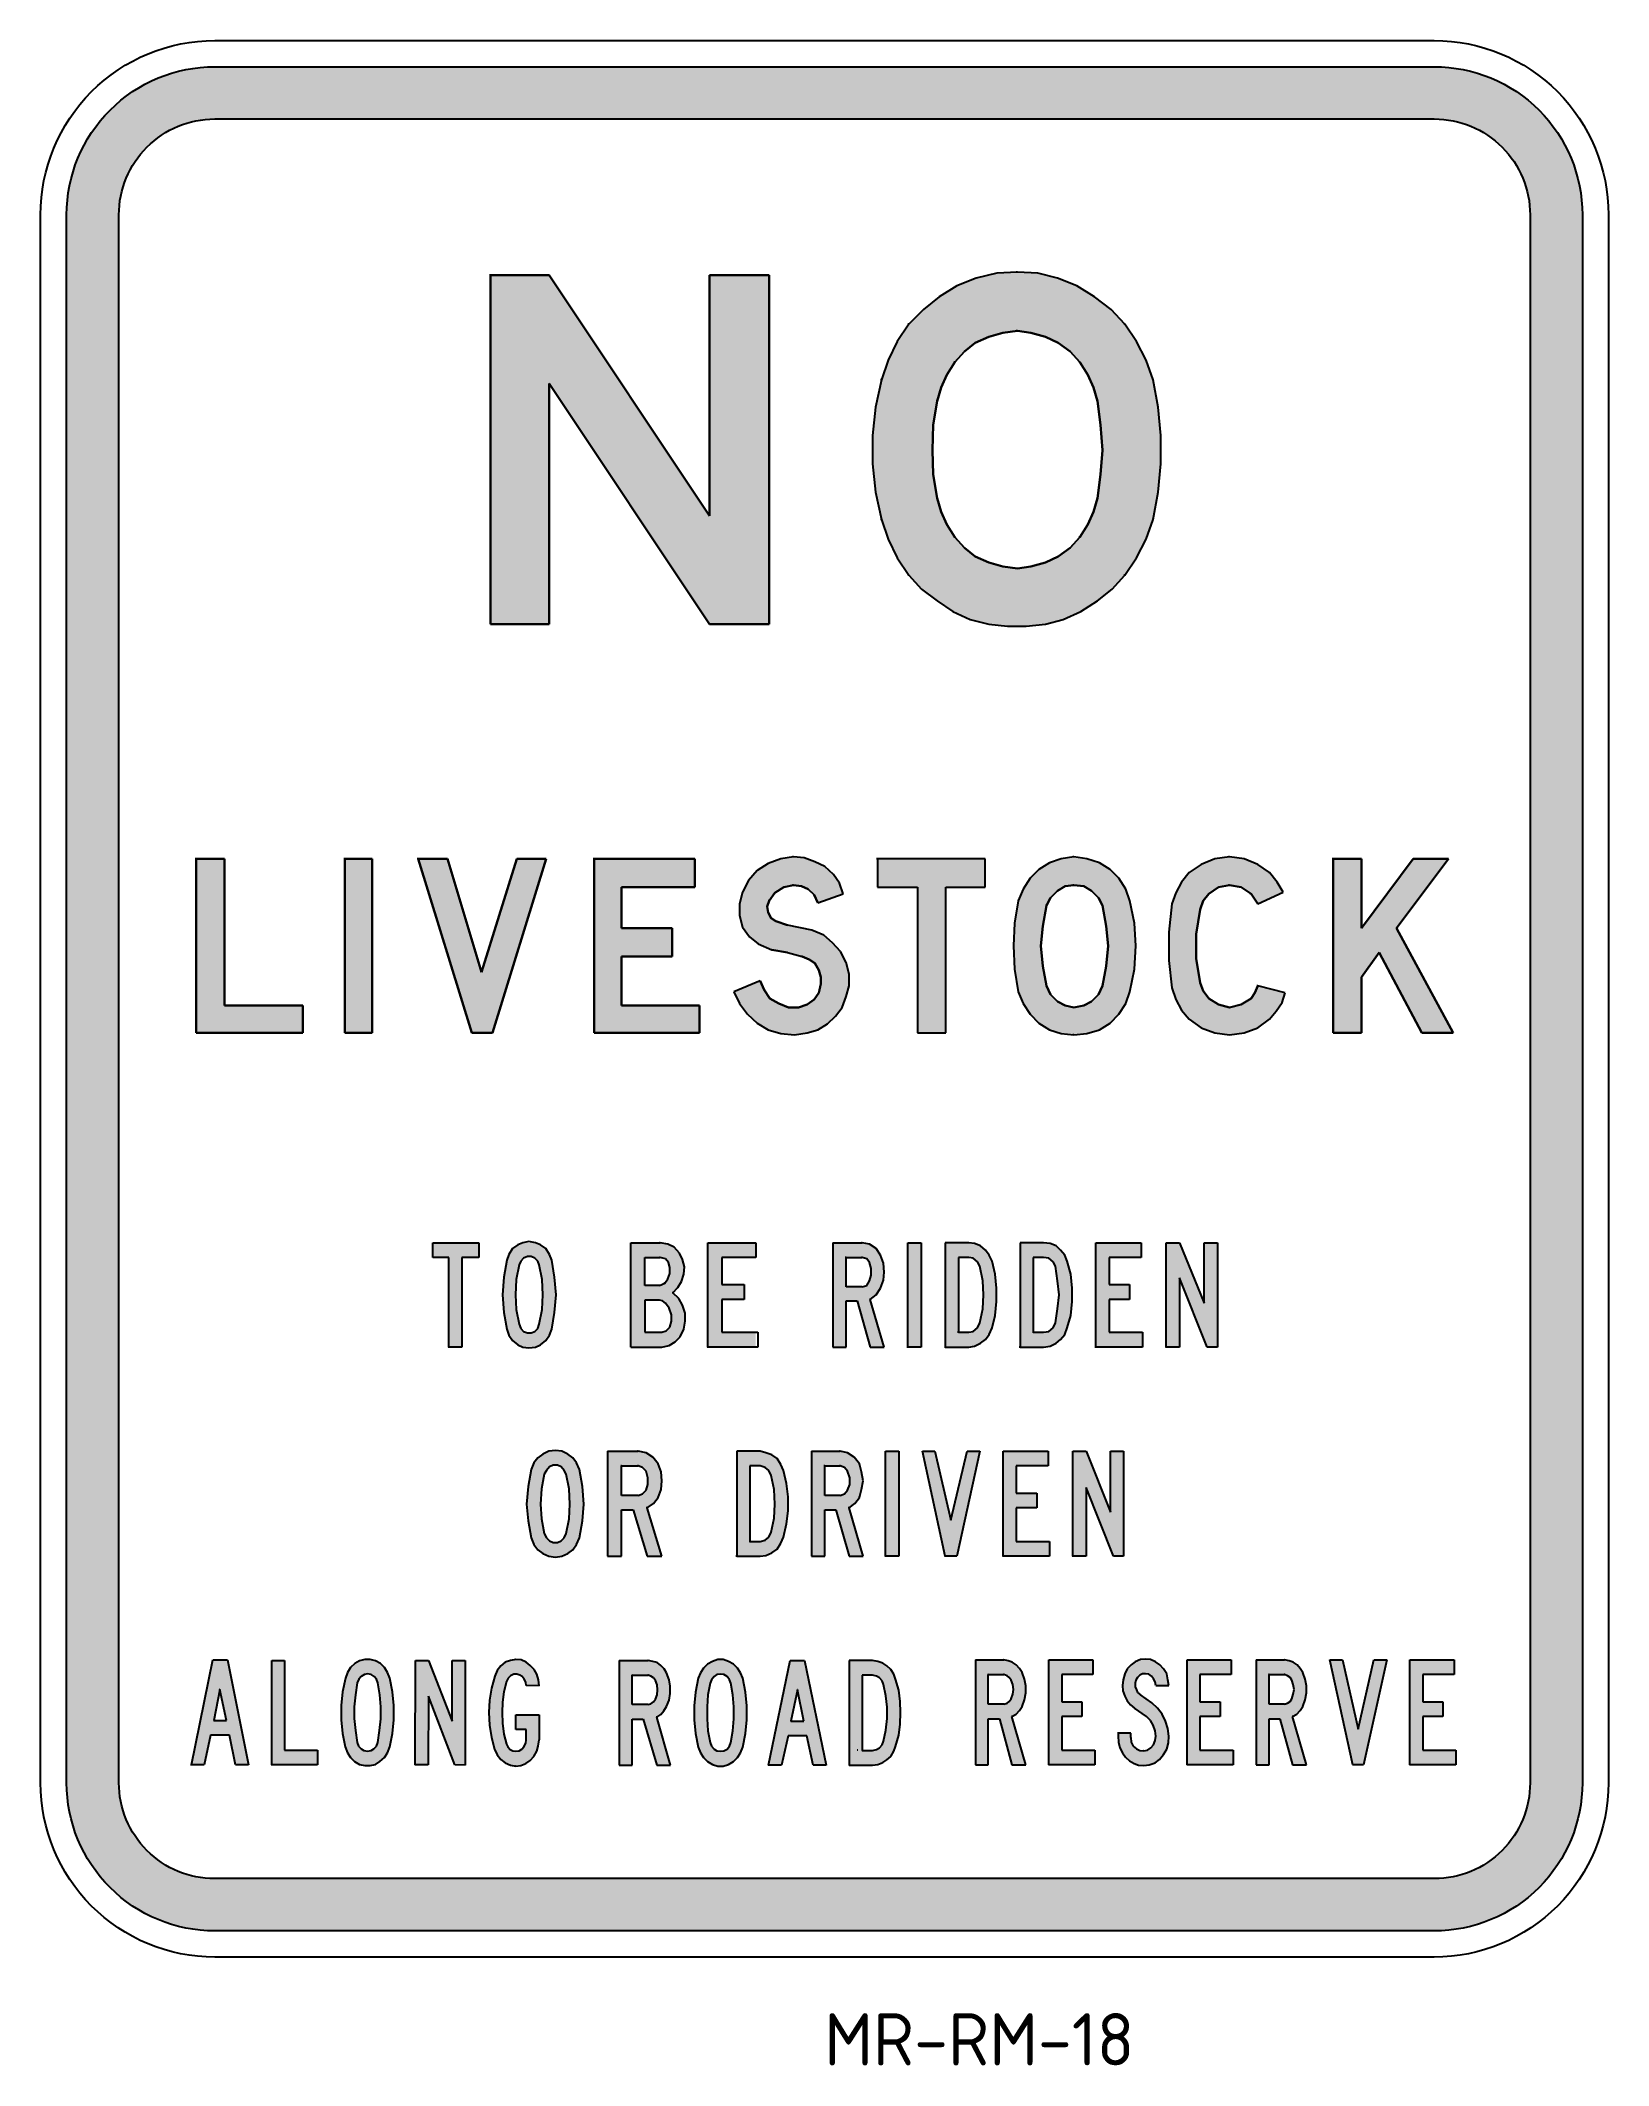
# Model space of a CAD drawing. Extents: x 186 to 276, y 148 to 264.
import ezdxf

# ---------------------------------------------------------------- set-up
doc = ezdxf.new("R2010")
doc.units = 0
doc.linetypes.add('CENTERX2', pattern=[101.6, 63.5, -12.7, 12.7, -12.7])
doc.layers.get('0').update_dxf_attribs({"linetype": 'CONTINUOUS'})
doc.layers.add('L35', color=3, linetype='CONTINUOUS')
doc.layers.add('T25', color=1, linetype='CONTINUOUS')
doc.styles.add('ISO', font='iso3098b.shx')

msp = doc.modelspace()

# ---------------------------------------------------------------- texts
at = {"layer": 'T25', "color": 3, "style": 'ISO'}
msp.add_text('MR-RM-18', height=3, dxfattribs=at).set_placement((230.52, 147.87))

# ---------------------------------------------------------------- hatches: boundary and pattern name
at = {"layer": 'T25', "linetype": 'CENTERX2'}
h = msp.add_hatch(color=256, dxfattribs=at)
edge = h.paths.add_edge_path(flags=16)
edge.add_arc((195.53, 254.09), 5.5, 90, 180, ccw=False)
edge.add_line((195.53, 259.59), (265.53, 259.59))
edge.add_arc((265.53, 254.09), 5.5, 0, 90, ccw=False)
edge.add_line((271.03, 254.09), (271.03, 164.09))
edge.add_arc((265.53, 164.09), 5.5, 270, 360, ccw=False)
edge.add_line((265.53, 158.59), (195.53, 158.59))
edge.add_arc((195.53, 164.09), 5.5, 180, 270, ccw=False)
edge.add_line((190.03, 164.09), (190.03, 254.09))
edge = h.paths.add_edge_path()
edge.add_arc((195.53, 254.09), 8.5, 90, 180, ccw=False)
edge.add_line((195.53, 262.59), (265.53, 262.59))
edge.add_arc((265.53, 254.09), 8.5, 0, 90, ccw=False)
edge.add_line((274.03, 254.09), (274.03, 164.09))
edge.add_arc((265.53, 164.09), 8.5, 270, 360, ccw=False)
edge.add_line((265.53, 155.59), (195.53, 155.59))
edge.add_arc((195.53, 164.09), 8.5, 180, 270, ccw=False)
edge.add_line((187.03, 164.09), (187.03, 254.09))
h = msp.add_hatch(color=256, dxfattribs=at)
h.paths.add_polyline_path([(214.72, 244.4), (223.92, 230.59), (227.35, 230.59), (227.35, 250.62), (223.92, 250.62), (223.92, 236.82), (214.72, 250.62), (211.36, 250.62), (211.36, 230.59), (214.72, 230.59)])
h.paths.add_polyline_path([(249.68, 243.05), (249.4, 244.62), (249, 245.74), (248.44, 246.81), (247.77, 247.82), (246.98, 248.66), (246.03, 249.39), (245.02, 250.01), (243.9, 250.46), (242.77, 250.74), (241.6, 250.79), (240.42, 250.74), (239.24, 250.46), (238.12, 250.01), (237.11, 249.39), (236.21, 248.66), (235.37, 247.82), (234.7, 246.81), (234.19, 245.74), (233.8, 244.62), (233.46, 243.05), (233.29, 241.42), (233.29, 239.8), (233.46, 238.17), (233.8, 236.6), (234.19, 235.48), (234.7, 234.41), (235.37, 233.4), (236.1, 232.61), (237, 231.94), (237.89, 231.32), (238.9, 230.87), (239.97, 230.59), (241.04, 230.48), (242.1, 230.48), (243.22, 230.59), (244.23, 230.87), (245.24, 231.32), (246.2, 231.94), (247.04, 232.61), (247.77, 233.4), (248.44, 234.41), (249, 235.48), (249.4, 236.6), (249.68, 238.17), (249.84, 239.8), (249.84, 241.42)])
h.paths.add_polyline_path([(236.77, 242.04), (237, 243.39), (237.22, 244.17), (237.56, 244.9), (238.01, 245.63), (238.57, 246.25), (239.18, 246.75), (239.97, 247.09), (240.76, 247.31), (241.6, 247.43), (242.38, 247.31), (243.22, 247.09), (243.95, 246.75), (244.63, 246.25), (245.19, 245.63), (245.64, 244.9), (245.97, 244.17), (246.2, 243.39), (246.37, 242.04), (246.48, 240.58), (246.37, 239.18), (246.2, 237.83), (245.97, 237.05), (245.64, 236.32), (245.19, 235.59), (244.63, 234.97), (243.95, 234.47), (243.22, 234.13), (242.38, 233.9), (241.6, 233.79), (240.76, 233.9), (239.97, 234.13), (239.18, 234.47), (238.57, 234.97), (238.01, 235.59), (237.56, 236.32), (237.22, 237.05), (237, 237.83), (236.77, 239.18), (236.72, 240.58)], flags=16)
h = msp.add_hatch(color=256, dxfattribs=at)
h.paths.add_polyline_path([(196.09, 217.13), (194.47, 217.13), (194.47, 207.14), (200.58, 207.14), (200.58, 208.71), (196.09, 208.71)])
h.paths.add_polyline_path([(204.57, 217.13), (203, 217.13), (203, 207.14), (204.57, 207.14)])
h.paths.add_polyline_path([(214.55, 217.13), (212.87, 217.13), (210.85, 210.62), (208.89, 217.13), (207.2, 217.13), (210.29, 207.14), (211.47, 207.14)])
h.paths.add_polyline_path([(221.79, 213.15), (218.87, 213.15), (218.87, 215.5), (223.08, 215.5), (223.08, 217.13), (217.3, 217.13), (217.3, 207.14), (223.36, 207.14), (223.36, 208.71), (218.87, 208.71), (218.87, 211.52), (221.79, 211.52)])
h.paths.add_polyline_path([(230.99, 212.3), (230.49, 212.75), (229.81, 213.03), (228.41, 213.31), (227.74, 213.54), (227.46, 213.71), (227.29, 214.04), (227.23, 214.38), (227.35, 214.72), (227.68, 215.17), (228.19, 215.5), (228.75, 215.61), (229.2, 215.56), (229.59, 215.39), (229.93, 215.05), (230.15, 214.6), (231.61, 215.11), (231.39, 215.73), (231.05, 216.23), (230.54, 216.68), (229.98, 216.96), (229.37, 217.18), (228.75, 217.24), (228.02, 217.13), (227.29, 216.85), (226.67, 216.46), (226.17, 215.89), (225.83, 215.22), (225.66, 214.55), (225.66, 213.87), (225.83, 213.2), (226.22, 212.64), (226.73, 212.25), (227.51, 211.91), (228.41, 211.74), (229.25, 211.52), (229.65, 211.35), (229.98, 211.13), (230.21, 210.73), (230.32, 210.34), (230.32, 209.95), (230.21, 209.44), (229.93, 209.05), (229.53, 208.77), (229.03, 208.6), (228.97, 208.6), (228.47, 208.6), (227.91, 208.83), (227.4, 209.11), (227.07, 209.61), (226.84, 210.12), (225.33, 209.5), (225.66, 208.83), (226.11, 208.21), (226.67, 207.7), (227.29, 207.31), (228.02, 207.09), (228.8, 207.03), (229.53, 207.14), (230.15, 207.31), (230.71, 207.65), (231.16, 208.1), (231.55, 208.6), (231.78, 209.22), (231.95, 209.83), (231.95, 210.51), (231.78, 211.18), (231.44, 211.8)])
h.paths.add_polyline_path([(239.75, 217.13), (233.57, 217.13), (233.57, 215.5), (235.87, 215.5), (235.87, 207.14), (237.5, 207.14), (237.5, 215.5), (239.75, 215.5)])
h.paths.add_polyline_path([(248.39, 212.14), (248.33, 213.43), (248.05, 214.72), (247.82, 215.39), (247.43, 216.01), (246.93, 216.51), (246.31, 216.9), (245.58, 217.13), (244.85, 217.24), (244.12, 217.13), (243.45, 216.9), (242.83, 216.51), (242.33, 216.01), (241.93, 215.39), (241.65, 214.72), (241.43, 213.43), (241.37, 212.14), (241.43, 210.79), (241.65, 209.5), (241.93, 208.83), (242.33, 208.21), (242.83, 207.7), (243.45, 207.31), (244.12, 207.09), (244.85, 207.03), (245.58, 207.09), (246.31, 207.31), (246.93, 207.7), (247.43, 208.21), (247.82, 208.83), (248.05, 209.5), (248.33, 210.79)])
h.paths.add_polyline_path([(242.94, 212.14), (243.06, 213.26), (243.28, 214.44), (243.5, 214.88), (243.9, 215.28), (244.35, 215.56), (244.85, 215.61), (245.41, 215.56), (245.86, 215.28), (246.25, 214.88), (246.48, 214.44), (246.7, 213.26), (246.81, 212.14), (246.7, 210.96), (246.48, 209.83), (246.25, 209.33), (245.86, 208.94), (245.41, 208.71), (244.85, 208.6), (244.35, 208.71), (243.9, 208.94), (243.5, 209.33), (243.28, 209.83), (243.06, 210.96)], flags=16)
h.paths.add_polyline_path([(251.86, 211.41), (251.86, 212.81), (252.09, 214.21), (252.26, 214.72), (252.59, 215.11), (253.15, 215.5), (253.77, 215.61), (254.44, 215.5), (255.01, 215.11), (255.4, 214.55), (256.86, 215.22), (256.52, 215.78), (256.07, 216.34), (255.4, 216.79), (254.61, 217.13), (253.77, 217.24), (252.93, 217.13), (252.14, 216.79), (251.47, 216.34), (251.02, 215.78), (250.69, 215.17), (250.46, 214.55), (250.29, 212.92), (250.29, 211.29), (250.46, 209.72), (250.69, 209.05), (251.02, 208.43), (251.47, 207.93), (252.14, 207.42), (252.93, 207.14), (253.77, 207.03), (254.61, 207.14), (255.4, 207.42), (256.07, 207.93), (256.46, 208.38), (256.8, 208.88), (256.97, 209.44), (255.4, 209.83), (255.23, 209.44), (255.01, 209.11), (254.44, 208.77), (253.77, 208.6), (253.15, 208.77), (252.59, 209.11), (252.26, 209.55), (252.09, 210)])
h.paths.add_polyline_path([(263.37, 213.15), (266.34, 217.13), (264.32, 217.13), (261.35, 213.15), (261.35, 217.13), (259.72, 217.13), (259.72, 207.14), (261.35, 207.14), (261.35, 210.34), (262.36, 211.74), (264.82, 207.14), (266.62, 207.14)])
at = {"layer": 'T25', "linetype": 'Continuous'}
h = msp.add_hatch(color=256, dxfattribs=at)
h.paths.add_polyline_path([(209.72, 194.25), (210.69, 194.25), (210.69, 195.09), (208.04, 195.09), (208.04, 194.25), (208.97, 194.25), (208.97, 189.1), (209.72, 189.1)])
h.paths.add_polyline_path([(215.08, 191.62), (215.08, 192.57), (215.03, 193.11), (214.87, 194.08), (214.74, 194.42), (214.53, 194.75), (214.23, 194.96), (213.94, 195.09), (213.89, 195.1), (213.26, 195.1), (213.22, 195.09), (212.93, 194.96), (212.63, 194.75), (212.42, 194.42), (212.3, 194.08), (212.13, 193.11), (212.04, 192.1), (212.13, 191.09), (212.3, 190.12), (212.42, 189.78), (212.63, 189.48), (212.93, 189.23), (213.22, 189.1), (213.3, 189.09), (213.85, 189.09), (213.94, 189.1), (214.23, 189.23), (214.53, 189.48), (214.74, 189.78), (214.87, 190.12), (215.03, 191.09)])
h.paths.add_polyline_path([(212.8, 192.1), (212.84, 192.98), (213.01, 193.82), (213.1, 194.04), (213.26, 194.2), (213.48, 194.29), (213.69, 194.29), (213.9, 194.2), (214.07, 194.04), (214.15, 193.82), (214.32, 192.98), (214.36, 192.1), (214.32, 191.25), (214.15, 190.41), (214.07, 190.16), (213.9, 189.99), (213.69, 189.91), (213.48, 189.91), (213.26, 189.99), (213.1, 190.16), (213.01, 190.41), (212.84, 191.25)], flags=16)
h.paths.add_polyline_path([(221.82, 192.22), (222.12, 192.52), (222.33, 192.86), (222.45, 193.28), (222.49, 193.7), (222.37, 194.12), (222.2, 194.5), (221.9, 194.84), (221.53, 195.01), (221.1, 195.09), (219.42, 195.09), (219.42, 189.1), (221.19, 189.1), (221.61, 189.19), (221.95, 189.4), (222.24, 189.69), (222.45, 190.12), (222.54, 190.58), (222.54, 191.04), (222.37, 191.51), (222.16, 191.89)])
h.paths.add_polyline_path([(221.4, 191.63), (221.61, 191.34), (221.74, 190.96), (221.74, 190.58), (221.65, 190.24), (221.44, 190.03), (221.19, 189.95), (220.22, 189.95), (220.22, 191.8), (221.06, 191.8), (221.23, 191.76)], flags=16)
h.paths.add_polyline_path([(221.06, 192.64), (220.22, 192.64), (220.22, 194.25), (221.1, 194.25), (221.4, 194.16), (221.57, 193.95), (221.65, 193.66), (221.65, 193.32), (221.53, 193.02), (221.36, 192.77)], flags=16)
h.paths.add_polyline_path([(225.91, 192.69), (224.64, 192.69), (224.64, 194.25), (226.58, 194.25), (226.58, 195.09), (223.84, 195.09), (223.84, 189.1), (226.58, 189.1), (226.58, 189.95), (224.64, 189.95), (224.64, 191.84), (225.91, 191.84)])
h.paths.add_polyline_path([(233.75, 192.48), (233.92, 192.94), (233.96, 193.4), (233.92, 193.91), (233.75, 194.37), (233.49, 194.75), (233.12, 195.01), (232.69, 195.09), (231.01, 195.09), (231.01, 189.1), (231.77, 189.1), (231.77, 191.76), (232.4, 191.76), (233.16, 189.1), (233.96, 189.1), (233.16, 191.84), (233.49, 192.1)])
h.paths.add_polyline_path([(231.77, 192.56), (231.77, 194.25), (232.69, 194.25), (232.95, 194.16), (233.12, 193.95), (233.2, 193.61), (233.2, 193.23), (233.12, 192.9), (232.95, 192.64), (232.69, 192.56)], flags=16)
h.paths.add_polyline_path([(236.07, 195.09), (235.31, 195.09), (235.31, 189.1), (236.07, 189.1)])
h.paths.add_polyline_path([(240.41, 192.48), (240.32, 193.28), (240.15, 194.04), (239.99, 194.37), (239.77, 194.67), (239.48, 194.92), (239.14, 195.05), (238.81, 195.09), (237.46, 195.09), (237.46, 189.1), (238.81, 189.1), (239.14, 189.15), (239.48, 189.32), (239.77, 189.53), (239.99, 189.82), (240.15, 190.2), (240.32, 190.92), (240.41, 191.72)])
h.paths.add_polyline_path([(238.22, 194.25), (238.81, 194.25), (239.06, 194.2), (239.31, 193.99), (239.44, 193.74), (239.61, 192.9), (239.65, 192.1), (239.61, 191.3), (239.44, 190.5), (239.31, 190.2), (239.06, 189.99), (238.81, 189.95), (238.22, 189.95)], flags=16)
h.paths.add_polyline_path([(244.75, 192.48), (244.66, 193.28), (244.45, 194.04), (244.33, 194.37), (244.07, 194.67), (243.82, 194.92), (243.48, 195.05), (243.1, 195.09), (241.76, 195.09), (241.76, 189.1), (243.1, 189.1), (243.48, 189.15), (243.82, 189.32), (244.07, 189.53), (244.33, 189.82), (244.45, 190.2), (244.66, 190.92), (244.75, 191.72)])
h.paths.add_polyline_path([(242.51, 194.25), (243.1, 194.25), (243.4, 194.2), (243.65, 193.99), (243.78, 193.74), (243.9, 192.9), (243.99, 192.1), (243.9, 191.3), (243.78, 190.5), (243.65, 190.2), (243.4, 189.99), (243.1, 189.95), (242.51, 189.95)], flags=16)
h.paths.add_polyline_path([(248.04, 192.69), (246.86, 192.69), (246.86, 194.25), (248.71, 194.25), (248.71, 195.09), (246.1, 195.09), (246.1, 189.1), (248.79, 189.1), (248.79, 189.95), (246.86, 189.95), (246.86, 191.84), (248.04, 191.84)])
h.paths.add_polyline_path([(250.9, 195.09), (250.14, 195.09), (250.14, 189.1), (250.9, 189.1), (250.9, 193.07), (252.5, 189.1), (253.09, 189.1), (253.09, 195.09), (252.33, 195.09), (252.33, 191.63)])
h = msp.add_hatch(color=256, dxfattribs=at)
h.paths.add_polyline_path([(216.64, 181.1), (216.47, 182.07), (216.3, 182.45), (216.09, 182.74), (215.79, 182.95), (215.46, 183.12), (215.08, 183.16), (214.7, 183.12), (214.36, 182.95), (214.07, 182.74), (213.85, 182.45), (213.69, 182.07), (213.52, 181.1), (213.43, 180.09), (213.52, 179.12), (213.69, 178.15), (213.85, 177.77), (214.07, 177.47), (214.36, 177.26), (214.7, 177.09), (215.46, 177.09), (215.79, 177.26), (216.09, 177.47), (216.3, 177.77), (216.47, 178.15), (216.64, 179.12), (216.72, 180.09)])
h.paths.add_polyline_path([(214.23, 180.09), (214.28, 180.97), (214.44, 181.81), (214.57, 182.02), (214.74, 182.23), (214.95, 182.32), (215.2, 182.32), (215.41, 182.23), (215.58, 182.02), (215.71, 181.81), (215.88, 180.97), (215.92, 180.09), (215.88, 179.24), (215.71, 178.4), (215.58, 178.15), (215.41, 177.98), (215.2, 177.89), (214.95, 177.89), (214.74, 177.98), (214.57, 178.15), (214.44, 178.4), (214.28, 179.24)], flags=16)
h.paths.add_polyline_path([(220.72, 180.13), (220.98, 180.46), (221.15, 180.93), (221.19, 181.43), (221.15, 181.94), (220.98, 182.4), (220.68, 182.78), (220.3, 183.04), (219.84, 183.12), (219.8, 183.12), (218.07, 183.12), (218.07, 177.09), (218.87, 177.09), (218.87, 179.75), (219.54, 179.75), (220.35, 177.09), (221.19, 177.09), (220.35, 179.87)])
h.paths.add_polyline_path([(218.87, 180.59), (218.87, 182.28), (219.84, 182.28), (220.09, 182.19), (220.3, 181.98), (220.39, 181.6), (220.39, 181.22), (220.3, 180.89), (220.09, 180.68), (219.84, 180.59)], flags=16)
h.paths.add_polyline_path([(228.44, 180.51), (228.35, 181.27), (228.18, 182.02), (228.02, 182.36), (227.81, 182.7), (227.51, 182.91), (227.17, 183.04), (226.84, 183.12), (225.49, 183.12), (225.49, 177.09), (226.84, 177.09), (227.17, 177.14), (227.51, 177.3), (227.81, 177.51), (228.02, 177.85), (228.18, 178.19), (228.35, 178.95), (228.44, 179.71)])
h.paths.add_polyline_path([(226.25, 182.28), (226.84, 182.28), (227.13, 182.19), (227.34, 182.02), (227.47, 181.73), (227.64, 180.93), (227.68, 180.09), (227.64, 179.28), (227.47, 178.48), (227.34, 178.19), (227.13, 178.02), (226.84, 177.94), (226.25, 177.94)], flags=16)
h.paths.add_polyline_path([(232.53, 180.46), (232.65, 180.93), (232.74, 181.43), (232.65, 181.94), (232.53, 182.4), (232.23, 182.78), (231.85, 183.04), (231.43, 183.12), (231.39, 183.12), (229.79, 183.12), (229.79, 177.09), (230.54, 177.09), (230.54, 179.75), (231.18, 179.75), (231.94, 177.09), (232.74, 177.09), (231.94, 179.87), (232.27, 180.13)])
h.paths.add_polyline_path([(230.54, 180.59), (230.54, 182.28), (231.43, 182.28), (231.68, 182.19), (231.85, 181.98), (231.98, 181.6), (231.98, 181.22), (231.85, 180.89), (231.68, 180.68), (231.43, 180.59)], flags=16)
h.paths.add_polyline_path([(234.8, 183.12), (234.04, 183.12), (234.04, 177.09), (234.8, 177.09)])
h.paths.add_polyline_path([(239.44, 183.12), (238.72, 183.12), (237.79, 179.16), (236.87, 183.12), (236.15, 183.12), (237.46, 177.09), (238.13, 177.09)])
h.paths.add_polyline_path([(242.72, 180.72), (241.54, 180.72), (241.54, 182.28), (243.36, 182.28), (243.36, 183.12), (240.79, 183.12), (240.79, 177.09), (243.44, 177.09), (243.44, 177.94), (241.54, 177.94), (241.54, 179.87), (242.72, 179.87)])
h.paths.add_polyline_path([(245.55, 181.05), (247.11, 177.09), (247.7, 177.09), (247.7, 183.12), (246.94, 183.12), (246.94, 179.62), (245.55, 183.12), (244.79, 183.12), (244.79, 177.09), (245.55, 177.09)])
h = msp.add_hatch(color=256, dxfattribs=at)
h.paths.add_polyline_path([(196.26, 171.14), (195.42, 171.14), (194.19, 165.13), (194.93, 165.13), (195.29, 166.82), (196.37, 166.82), (196.73, 165.13), (197.47, 165.13)])
h.paths.add_polyline_path([(195.47, 167.66), (195.83, 169.45), (196.21, 167.66), (196.19, 167.66)], flags=16)
h.paths.add_polyline_path([(199.54, 171.11), (198.8, 171.11), (198.8, 165.13), (201.43, 165.13), (201.43, 165.97), (199.54, 165.97)])
h.paths.add_polyline_path([(205.73, 166.92), (205.81, 167.71), (205.81, 168.53), (205.73, 169.32), (205.58, 170.09), (205.45, 170.42), (205.27, 170.7), (205.04, 170.93), (204.76, 171.09), (204.45, 171.16), (204.14, 171.16), (203.84, 171.09), (203.58, 170.93), (203.33, 170.7), (203.15, 170.42), (203.04, 170.09), (202.86, 169.32), (202.79, 168.53), (202.79, 167.71), (202.86, 166.92), (203.02, 166.15), (203.15, 165.82), (203.33, 165.54), (203.56, 165.31), (203.84, 165.15), (204.07, 165.09), (204.52, 165.09), (204.76, 165.15), (205.01, 165.31), (205.27, 165.54), (205.45, 165.82), (205.58, 166.15)])
h.paths.add_polyline_path([(203.61, 167.1), (203.53, 167.79), (203.53, 168.45), (203.61, 169.14), (203.71, 169.83), (203.81, 170.04), (203.94, 170.19), (204.12, 170.3), (204.3, 170.35), (204.5, 170.3), (204.68, 170.19), (204.81, 170.04), (204.89, 169.83), (205.01, 169.14), (205.06, 168.45), (205.06, 167.76), (204.99, 167.1), (204.89, 166.41), (204.81, 166.2), (204.66, 166.05), (204.5, 165.95), (204.3, 165.9), (204.09, 165.95), (203.94, 166.05), (203.79, 166.2), (203.71, 166.41)], flags=16)
h.paths.add_polyline_path([(207.8, 169.07), (209.31, 165.13), (209.9, 165.1), (209.9, 171.11), (209.16, 171.11), (209.16, 167.63), (207.8, 171.11), (207.06, 171.11), (207.03, 165.13), (207.78, 165.13)])
h.paths.add_polyline_path([(212.02, 168.12), (212.05, 168.71), (212.13, 169.32), (212.28, 169.91), (212.38, 170.09), (212.51, 170.24), (212.69, 170.32), (212.87, 170.32), (213.05, 170.27), (213.17, 170.19), (213.3, 170.04), (213.38, 169.86), (213.4, 169.68), (214.15, 169.66), (214.12, 170.01), (214.02, 170.32), (213.86, 170.6), (213.63, 170.83), (213.4, 171.01), (213.12, 171.14), (212.82, 171.16), (212.51, 171.11), (212.2, 171.01), (211.95, 170.81), (211.74, 170.53), (211.61, 170.22), (211.41, 169.53), (211.31, 168.84), (211.26, 168.12), (211.31, 167.4), (211.41, 166.69), (211.59, 166.02), (211.74, 165.69), (211.95, 165.43), (212.2, 165.23), (212.51, 165.1), (212.55, 165.09), (213.14, 165.09), (213.38, 165.2), (213.63, 165.38), (213.84, 165.61), (214.02, 165.9), (214.1, 166.2), (214.15, 166.56), (214.15, 167.99), (212.82, 167.99), (212.82, 167.15), (213.4, 167.15), (213.4, 166.56), (213.38, 166.36), (213.28, 166.15), (213.15, 166.02), (213, 165.92), (212.82, 165.9), (212.64, 165.92), (212.48, 166), (212.36, 166.15), (212.28, 166.3), (212.13, 166.89), (212.05, 167.51)])
h.paths.add_polyline_path([(221.31, 168.22), (221.46, 168.48), (221.62, 168.84), (221.67, 169.22), (221.67, 169.63), (221.62, 170.01), (221.46, 170.4), (221.33, 170.63), (221.13, 170.83), (220.93, 170.99), (220.67, 171.06), (220.41, 171.11), (220.39, 171.11), (218.75, 171.11), (218.75, 165.1), (219.49, 165.1), (219.49, 167.74), (220.13, 167.74), (220.9, 165.1), (221.69, 165.1), (220.9, 167.86), (221.13, 168.02)])
h.paths.add_polyline_path([(219.49, 168.58), (219.49, 170.27), (220.41, 170.27), (220.57, 170.22), (220.72, 170.12), (220.82, 169.96), (220.93, 169.71), (220.95, 169.43), (220.93, 169.14), (220.82, 168.89), (220.72, 168.73), (220.57, 168.63), (220.41, 168.58)], flags=16)
h.paths.add_polyline_path([(226.07, 168.5), (225.99, 169.3), (225.84, 170.09), (225.71, 170.4), (225.53, 170.68), (225.3, 170.91), (225.02, 171.06), (224.71, 171.16), (224.4, 171.16), (224.1, 171.06), (223.82, 170.91), (223.59, 170.68), (223.41, 170.4), (223.28, 170.09), (223.13, 169.3), (223.05, 168.5), (223.05, 167.71), (223.13, 166.92), (223.28, 166.13), (223.41, 165.82), (223.59, 165.54), (223.82, 165.31), (224.1, 165.15), (224.27, 165.09), (224.84, 165.09), (225.02, 165.15), (225.3, 165.31), (225.53, 165.54), (225.71, 165.82), (225.84, 166.13), (225.99, 166.92), (226.07, 167.71)])
h.paths.add_polyline_path([(223.79, 168.45), (223.84, 169.14), (223.97, 169.81), (224.05, 170.01), (224.2, 170.19), (224.35, 170.3), (224.56, 170.32), (224.76, 170.3), (224.94, 170.19), (225.07, 170.01), (225.15, 169.81), (225.27, 169.14), (225.33, 168.45), (225.33, 167.76), (225.27, 167.07), (225.15, 166.41), (225.07, 166.2), (224.94, 166.02), (224.76, 165.92), (224.56, 165.9), (224.35, 165.92), (224.2, 166.02), (224.05, 166.2), (223.97, 166.41), (223.84, 167.07), (223.79, 167.76)], flags=16)
h.paths.add_polyline_path([(229.39, 171.11), (228.55, 171.11), (227.32, 165.1), (228.06, 165.1), (228.45, 166.79), (229.52, 166.79), (229.88, 165.1), (230.62, 165.1)])
h.paths.add_polyline_path([(228.6, 167.63), (228.98, 169.43), (229.34, 167.63), (229.32, 167.63)], flags=16)
h.paths.add_polyline_path([(234.89, 168.12), (234.87, 168.76), (234.79, 169.4), (234.61, 170.04), (234.51, 170.32), (234.33, 170.6), (234.1, 170.81), (233.87, 170.96), (233.59, 171.06), (233.28, 171.11), (231.95, 171.11), (231.95, 165.1), (233.28, 165.1), (233.59, 165.15), (233.87, 165.26), (234.1, 165.41), (234.33, 165.61), (234.51, 165.9), (234.61, 166.18), (234.79, 166.82), (234.87, 167.46)])
h.paths.add_polyline_path([(232.69, 170.27), (233.28, 170.27), (233.51, 170.22), (233.69, 170.12), (233.84, 169.94), (233.92, 169.73), (234.05, 169.09), (234.13, 168.43), (234.13, 167.79), (234.05, 167.12), (233.92, 166.48), (233.84, 166.28), (233.69, 166.1), (233.51, 166), (233.28, 165.95), (232.69, 165.95)], flags=16)
h = msp.add_hatch(color=256, dxfattribs=at)
h.paths.add_polyline_path([(241.54, 168.04), (241.72, 168.25), (241.88, 168.48), (242, 168.86), (242.08, 169.25), (242.08, 169.66), (242, 170.04), (241.88, 170.42), (241.72, 170.65), (241.54, 170.86), (241.31, 171.01), (241.08, 171.09), (240.83, 171.14), (240.8, 171.14), (239.19, 171.14), (239.19, 165.13), (239.93, 165.13), (239.93, 167.76), (240.57, 167.76), (241.29, 165.13), (242.08, 165.13), (241.29, 167.89)])
h.paths.add_polyline_path([(239.93, 168.61), (239.93, 170.3), (240.83, 170.3), (241.01, 170.24), (241.13, 170.14), (241.24, 169.99), (241.34, 169.73), (241.37, 169.45), (241.34, 169.17), (241.24, 168.91), (241.13, 168.76), (241.01, 168.66), (240.83, 168.61)], flags=16)
h.paths.add_polyline_path([(245.3, 168.73), (244.15, 168.73), (244.15, 170.3), (245.94, 170.3), (245.94, 171.14), (243.41, 171.14), (243.41, 165.13), (246.05, 165.13), (246.05, 165.97), (244.15, 165.97), (244.15, 167.89), (245.3, 167.89)])
h.paths.add_polyline_path([(249.65, 168.38), (249.32, 168.68), (248.66, 169.14), (248.5, 169.27), (248.43, 169.43), (248.37, 169.6), (248.37, 169.81), (248.4, 169.99), (248.5, 170.14), (248.63, 170.27), (248.78, 170.35), (248.96, 170.35), (249.14, 170.32), (249.3, 170.22), (249.42, 170.06), (249.5, 169.89), (249.55, 169.68), (250.29, 169.68), (250.24, 170.01), (250.17, 170.35), (249.99, 170.63), (249.78, 170.86), (249.53, 171.04), (249.24, 171.16), (248.96, 171.19), (248.66, 171.16), (248.37, 171.04), (248.14, 170.86), (247.91, 170.63), (247.76, 170.35), (247.68, 170.01), (247.63, 169.68), (247.66, 169.37), (247.76, 169.07), (247.91, 168.79), (248.09, 168.56), (248.32, 168.38), (249.01, 167.89), (249.24, 167.66), (249.4, 167.4), (249.5, 167.07), (249.55, 166.76), (249.5, 166.51), (249.42, 166.28), (249.27, 166.1), (249.07, 165.97), (248.86, 165.92), (248.63, 165.95), (248.43, 166.05), (248.25, 166.2), (248.14, 166.43), (248.12, 166.69), (248.12, 166.94), (247.38, 166.94), (247.38, 166.76), (247.4, 166.43), (247.48, 166.1), (247.63, 165.82), (247.81, 165.56), (248.04, 165.36), (248.3, 165.2), (248.55, 165.1), (248.64, 165.09), (248.97, 165.09), (249.17, 165.13), (249.5, 165.23), (249.76, 165.43), (249.99, 165.72), (250.17, 166.02), (250.27, 166.38), (250.29, 166.76), (250.24, 167.2), (250.11, 167.63), (249.91, 168.04)])
h.paths.add_polyline_path([(253.24, 168.73), (252.08, 168.73), (252.08, 170.3), (253.87, 170.3), (253.87, 171.14), (251.34, 171.14), (251.34, 165.13), (253.98, 165.13), (253.98, 165.97), (252.08, 165.97), (252.08, 167.89), (253.24, 167.89)])
h.paths.add_polyline_path([(257.99, 168.48), (258.12, 168.86), (258.2, 169.25), (258.2, 169.66), (258.12, 170.04), (257.99, 170.42), (257.84, 170.65), (257.66, 170.86), (257.43, 171.01), (257.2, 171.09), (256.94, 171.14), (256.92, 171.14), (255.31, 171.14), (255.31, 165.13), (256.05, 165.13), (256.05, 167.76), (256.66, 167.76), (257.4, 165.13), (258.2, 165.13), (257.4, 167.89), (257.64, 168.04), (257.84, 168.25)])
h.paths.add_polyline_path([(256.05, 168.61), (256.05, 170.3), (256.94, 170.3), (257.1, 170.24), (257.25, 170.14), (257.35, 169.99), (257.43, 169.73), (257.48, 169.45), (257.43, 169.17), (257.35, 168.91), (257.25, 168.76), (257.1, 168.66), (256.94, 168.61)], flags=16)
h.paths.add_polyline_path([(260.27, 171.14), (259.53, 171.14), (260.86, 165.13), (261.47, 165.13), (262.8, 171.14), (262.06, 171.14), (261.17, 167.17)])
h.paths.add_polyline_path([(266.03, 168.73), (264.87, 168.73), (264.87, 170.3), (266.67, 170.3), (266.67, 171.14), (264.13, 171.14), (264.13, 165.13), (266.77, 165.13), (266.77, 165.97), (264.87, 165.97), (264.87, 167.89), (266.03, 167.89)])

# ---------------------------------------------------------------- linework, layer by layer
at = {"color": 3}
for p, q in [((211.36, 250.62), (211.3, 250.62)), ((211.36, 250.62), (214.72, 250.62)), ((211.36, 230.59), (211.36, 250.62)), ((214.72, 250.62), (223.92, 236.82)), ((223.92, 236.82), (223.92, 250.62)), ((223.92, 250.62), (227.35, 250.62)), ((227.35, 250.62), (227.35, 230.59)), ((238.12, 250.01), (237.11, 249.39)), ((239.24, 250.46), (238.12, 250.01)), ((240.42, 250.74), (239.24, 250.46)), ((241.6, 250.79), (240.42, 250.74)), ((241.6, 250.79), (241.54, 250.79)), ((242.77, 250.74), (241.6, 250.79)), ((243.9, 250.46), (242.77, 250.74)), ((245.02, 250.01), (243.9, 250.46)), ((246.03, 249.39), (245.02, 250.01)), ((237.11, 249.39), (236.21, 248.66)), ((246.98, 248.66), (246.03, 249.39)), ((235.37, 247.82), (234.7, 246.81)), ((235.37, 247.82), (235.31, 247.82)), ((236.21, 248.66), (235.37, 247.82)), ((247.77, 247.82), (246.98, 248.66)), ((247.77, 247.82), (247.71, 247.82)), ((248.44, 246.81), (247.77, 247.82)), ((234.7, 246.81), (234.19, 245.74)), ((239.18, 246.75), (238.57, 246.25)), ((239.97, 247.09), (239.18, 246.75)), ((240.76, 247.31), (239.97, 247.09)), ((241.6, 247.43), (240.76, 247.31)), ((241.6, 247.43), (241.54, 247.43)), ((242.38, 247.31), (241.6, 247.43)), ((243.22, 247.09), (242.38, 247.31)), ((243.95, 246.75), (243.22, 247.09)), ((244.63, 246.25), (243.95, 246.75)), ((249, 245.74), (248.44, 246.81)), ((234.19, 245.74), (233.8, 244.62)), ((238.01, 245.63), (237.56, 244.9)), ((238.01, 245.63), (237.95, 245.63)), ((238.57, 246.25), (238.01, 245.63)), ((245.19, 245.63), (244.63, 246.25)), ((245.19, 245.63), (245.13, 245.63)), ((245.64, 244.9), (245.19, 245.63)), ((249.4, 244.62), (249, 245.74)), ((223.92, 230.59), (214.72, 244.4)), ((214.72, 244.4), (214.72, 230.59)), ((233.8, 244.62), (233.46, 243.05)), ((233.8, 244.62), (233.74, 244.62)), ((237.22, 244.17), (237, 243.39)), ((237.56, 244.9), (237.22, 244.17)), ((245.97, 244.17), (245.64, 244.9)), ((246.2, 243.39), (245.97, 244.17)), ((249.4, 244.62), (249.34, 244.62)), ((249.68, 243.05), (249.4, 244.62)), ((233.46, 243.05), (233.29, 241.42)), ((237, 243.39), (236.77, 242.04)), ((237, 243.39), (236.94, 243.39)), ((246.2, 243.39), (246.14, 243.39)), ((246.37, 242.04), (246.2, 243.39)), ((249.84, 241.42), (249.68, 243.05)), ((236.77, 242.04), (236.72, 240.58)), ((246.48, 240.58), (246.37, 242.04)), ((233.29, 241.42), (233.29, 239.8)), ((249.84, 239.8), (249.84, 241.42)), ((233.29, 239.8), (233.46, 238.17)), ((236.72, 240.58), (236.77, 239.18)), ((246.37, 239.18), (246.48, 240.58)), ((249.68, 238.17), (249.84, 239.8)), ((236.77, 239.18), (237, 237.83)), ((246.2, 237.83), (246.37, 239.18)), ((233.46, 238.17), (233.8, 236.6)), ((237, 237.83), (236.94, 237.83)), ((237, 237.83), (237.22, 237.05)), ((245.97, 237.05), (246.2, 237.83)), ((246.2, 237.83), (246.14, 237.83)), ((249.4, 236.6), (249.68, 238.17)), ((233.8, 236.6), (233.74, 236.6)), ((233.8, 236.6), (234.19, 235.48)), ((237.22, 237.05), (237.56, 236.32)), ((237.56, 236.32), (238.01, 235.59)), ((245.19, 235.59), (245.64, 236.32)), ((245.64, 236.32), (245.97, 237.05)), ((249, 235.48), (249.4, 236.6)), ((249.4, 236.6), (249.34, 236.6)), ((234.19, 235.48), (234.7, 234.41)), ((238.01, 235.59), (237.95, 235.59)), ((238.01, 235.59), (238.57, 234.97)), ((238.57, 234.97), (239.18, 234.47)), ((243.95, 234.47), (244.63, 234.97)), ((244.63, 234.97), (245.19, 235.59)), ((245.19, 235.59), (245.13, 235.59)), ((248.44, 234.41), (249, 235.48)), ((234.7, 234.41), (235.37, 233.4)), ((239.18, 234.47), (239.97, 234.13)), ((239.97, 234.13), (240.76, 233.9)), ((240.76, 233.9), (241.6, 233.79)), ((241.6, 233.79), (241.54, 233.79)), ((241.6, 233.79), (242.38, 233.9)), ((242.38, 233.9), (243.22, 234.13)), ((243.22, 234.13), (243.95, 234.47)), ((247.77, 233.4), (248.44, 234.41)), ((235.37, 233.4), (235.31, 233.4)), ((235.37, 233.4), (236.1, 232.61)), ((236.1, 232.61), (237, 231.94)), ((246.2, 231.94), (247.04, 232.61)), ((247.04, 232.61), (247.77, 233.4)), ((247.77, 233.4), (247.71, 233.4)), ((237, 231.94), (237.89, 231.32)), ((237.89, 231.32), (238.9, 230.87)), ((244.23, 230.87), (245.24, 231.32)), ((245.24, 231.32), (246.2, 231.94)), ((214.72, 230.59), (211.36, 230.59)), ((227.35, 230.59), (223.92, 230.59)), ((238.9, 230.87), (239.97, 230.59)), ((239.97, 230.59), (241.04, 230.48)), ((241.04, 230.48), (242.1, 230.48)), ((242.1, 230.48), (243.22, 230.59)), ((243.22, 230.59), (244.23, 230.87)), ((194.47, 217.13), (194.41, 217.13)), ((194.47, 217.13), (196.09, 217.13)), ((194.47, 207.14), (194.47, 217.13)), ((196.09, 217.13), (196.09, 208.71)), ((203, 217.13), (202.94, 217.13)), ((203, 217.13), (204.57, 217.13)), ((203, 207.14), (203, 217.13)), ((204.57, 217.13), (204.57, 207.14)), ((207.2, 217.13), (207.15, 217.13)), ((207.2, 217.13), (208.89, 217.13)), ((210.29, 207.14), (207.2, 217.13)), ((208.89, 217.13), (210.85, 210.62)), ((210.85, 210.62), (212.87, 217.13)), ((214.55, 217.13), (211.47, 207.14)), ((212.87, 217.13), (214.55, 217.13)), ((217.3, 217.13), (217.25, 217.13)), ((217.3, 217.13), (223.08, 217.13)), ((217.3, 207.14), (217.3, 217.13)), ((223.08, 217.13), (223.08, 215.5)), ((226.67, 216.46), (226.17, 215.89)), ((227.29, 216.85), (226.67, 216.46)), ((228.02, 217.13), (227.29, 216.85)), ((228.75, 217.24), (228.02, 217.13)), ((228.75, 217.24), (228.69, 217.24)), ((229.37, 217.18), (228.75, 217.24)), ((229.98, 216.96), (229.37, 217.18)), ((230.54, 216.68), (229.98, 216.96)), ((231.05, 216.23), (230.54, 216.68)), ((231.39, 215.73), (231.05, 216.23)), ((233.57, 217.13), (233.52, 217.13)), ((233.57, 217.13), (233.57, 215.5)), ((239.75, 217.13), (233.57, 217.13)), ((239.75, 215.5), (239.75, 217.13)), ((242.83, 216.51), (242.33, 216.01)), ((243.45, 216.9), (242.83, 216.51)), ((244.12, 217.13), (243.45, 216.9)), ((244.85, 217.24), (244.12, 217.13)), ((244.85, 217.24), (244.79, 217.24)), ((245.58, 217.13), (244.85, 217.24)), ((246.31, 216.9), (245.58, 217.13)), ((246.93, 216.51), (246.31, 216.9)), ((247.43, 216.01), (246.93, 216.51)), ((251.47, 216.34), (251.02, 215.78)), ((252.14, 216.79), (251.47, 216.34)), ((252.93, 217.13), (252.14, 216.79)), ((253.77, 217.24), (252.93, 217.13)), ((253.77, 217.24), (253.72, 217.24)), ((254.61, 217.13), (253.77, 217.24)), ((255.4, 216.79), (254.61, 217.13)), ((256.07, 216.34), (255.4, 216.79)), ((256.07, 216.34), (256.02, 216.34)), ((256.52, 215.78), (256.07, 216.34)), ((259.72, 217.13), (259.66, 217.13)), ((259.72, 217.13), (261.35, 217.13)), ((259.72, 207.14), (259.72, 217.13)), ((261.35, 217.13), (261.35, 213.15)), ((261.35, 213.15), (264.32, 217.13)), ((266.34, 217.13), (263.37, 213.15)), ((264.32, 217.13), (266.34, 217.13)), ((223.08, 215.5), (218.87, 215.5)), ((218.87, 215.5), (218.87, 213.15)), ((225.83, 215.22), (225.66, 214.55)), ((226.17, 215.89), (225.83, 215.22)), ((227.68, 215.17), (227.35, 214.72)), ((228.19, 215.5), (227.68, 215.17)), ((228.75, 215.61), (228.19, 215.5)), ((228.75, 215.61), (228.69, 215.61)), ((229.2, 215.56), (228.75, 215.61)), ((229.59, 215.39), (229.2, 215.56)), ((229.93, 215.05), (229.59, 215.39)), ((230.15, 214.6), (229.93, 215.05)), ((230.15, 214.6), (231.61, 215.11)), ((231.61, 215.11), (231.39, 215.73)), ((233.57, 215.5), (235.87, 215.5)), ((235.87, 215.5), (235.87, 207.14)), ((237.5, 207.14), (237.5, 215.5)), ((237.5, 215.5), (239.75, 215.5)), ((241.93, 215.39), (241.65, 214.72)), ((242.33, 216.01), (241.93, 215.39)), ((243.9, 215.28), (243.5, 214.88)), ((244.35, 215.56), (243.9, 215.28)), ((244.85, 215.61), (244.35, 215.56)), ((244.85, 215.61), (244.79, 215.61)), ((245.41, 215.56), (244.85, 215.61)), ((245.86, 215.28), (245.41, 215.56)), ((246.25, 214.88), (245.86, 215.28)), ((247.82, 215.39), (247.43, 216.01)), ((248.05, 214.72), (247.82, 215.39)), ((250.69, 215.17), (250.46, 214.55)), ((251.02, 215.78), (250.69, 215.17)), ((252.59, 215.11), (252.26, 214.72)), ((253.15, 215.5), (252.59, 215.11)), ((253.77, 215.61), (253.15, 215.5)), ((253.77, 215.61), (253.72, 215.61)), ((254.44, 215.5), (253.77, 215.61)), ((255.01, 215.11), (254.44, 215.5)), ((255.01, 215.11), (254.95, 215.11)), ((255.4, 214.55), (255.01, 215.11)), ((255.4, 214.55), (256.86, 215.22)), ((256.86, 215.22), (256.52, 215.78)), ((256.86, 215.22), (256.8, 215.22)), ((225.66, 214.55), (225.66, 213.87)), ((225.66, 213.87), (225.83, 213.2)), ((227.35, 214.72), (227.23, 214.38)), ((227.23, 214.38), (227.29, 214.04)), ((227.35, 214.72), (227.29, 214.72)), ((227.29, 214.04), (227.46, 213.71)), ((241.65, 214.72), (241.43, 213.43)), ((241.65, 214.72), (241.6, 214.72)), ((243.28, 214.44), (243.06, 213.26)), ((243.28, 214.44), (243.22, 214.44)), ((243.5, 214.88), (243.28, 214.44)), ((246.48, 214.44), (246.25, 214.88)), ((246.48, 214.44), (246.42, 214.44)), ((246.7, 213.26), (246.48, 214.44)), ((248.05, 214.72), (247.99, 214.72)), ((248.33, 213.43), (248.05, 214.72)), ((250.46, 214.55), (250.29, 212.92)), ((252.09, 214.21), (251.86, 212.81)), ((252.26, 214.72), (252.09, 214.21)), ((218.87, 213.15), (221.79, 213.15)), ((221.79, 213.15), (221.79, 211.52)), ((225.83, 213.2), (226.22, 212.64)), ((227.46, 213.71), (227.74, 213.54)), ((227.74, 213.54), (227.68, 213.54)), ((227.74, 213.54), (228.41, 213.31)), ((228.41, 213.31), (228.36, 213.31)), ((228.41, 213.31), (228.36, 213.31)), ((229.81, 213.03), (228.41, 213.31)), ((230.49, 212.75), (229.81, 213.03)), ((230.99, 212.3), (230.49, 212.75)), ((241.43, 213.43), (241.37, 212.14)), ((243.06, 213.26), (242.94, 212.14)), ((246.81, 212.14), (246.7, 213.26)), ((248.39, 212.14), (248.33, 213.43)), ((250.29, 212.92), (250.29, 211.29)), ((251.86, 212.81), (251.86, 211.41)), ((263.37, 213.15), (266.62, 207.14)), ((226.22, 212.64), (226.73, 212.25)), ((226.73, 212.25), (227.51, 211.91)), ((227.51, 211.91), (227.46, 211.91)), ((227.51, 211.91), (227.46, 211.91)), ((228.41, 211.74), (227.51, 211.91)), ((228.41, 211.74), (229.25, 211.52)), ((231.44, 211.8), (230.99, 212.3)), ((231.78, 211.18), (231.44, 211.8)), ((241.37, 212.14), (241.43, 210.79)), ((242.94, 212.14), (243.06, 210.96)), ((246.7, 210.96), (246.81, 212.14)), ((248.33, 210.79), (248.39, 212.14)), ((262.36, 211.74), (261.35, 210.34)), ((264.82, 207.14), (262.36, 211.74)), ((221.79, 211.52), (218.87, 211.52)), ((218.87, 211.52), (218.87, 208.71)), ((229.25, 211.52), (229.2, 211.52)), ((229.25, 211.52), (229.2, 211.52)), ((229.65, 211.35), (229.25, 211.52)), ((229.98, 211.13), (229.65, 211.35)), ((230.21, 210.73), (229.98, 211.13)), ((230.32, 210.34), (230.21, 210.73)), ((231.95, 210.51), (231.78, 211.18)), ((231.95, 209.83), (231.95, 210.51)), ((241.43, 210.79), (241.65, 209.5)), ((243.06, 210.96), (243.28, 209.83)), ((246.48, 209.83), (246.7, 210.96)), ((248.05, 209.5), (248.33, 210.79)), ((250.29, 211.29), (250.46, 209.72)), ((251.86, 211.41), (252.09, 210)), ((226.84, 210.12), (225.33, 209.5)), ((225.33, 209.5), (225.66, 208.83)), ((226.84, 210.12), (227.07, 209.61)), ((227.07, 209.61), (227.4, 209.11)), ((229.93, 209.05), (230.21, 209.44)), ((230.21, 209.44), (230.32, 209.95)), ((230.32, 209.95), (230.26, 209.95)), ((230.32, 209.95), (230.32, 210.34)), ((231.55, 208.6), (231.78, 209.22)), ((231.78, 209.22), (231.95, 209.83)), ((241.65, 209.5), (241.6, 209.5)), ((241.65, 209.5), (241.93, 208.83)), ((243.28, 209.83), (243.22, 209.83)), ((243.28, 209.83), (243.5, 209.33)), ((243.5, 209.33), (243.9, 208.94)), ((245.86, 208.94), (246.25, 209.33)), ((246.25, 209.33), (246.48, 209.83)), ((246.48, 209.83), (246.42, 209.83)), ((247.82, 208.83), (248.05, 209.5)), ((248.05, 209.5), (247.99, 209.5)), ((250.46, 209.72), (250.69, 209.05)), ((252.09, 210), (252.26, 209.55)), ((252.26, 209.55), (252.59, 209.11)), ((255.01, 209.11), (255.23, 209.44)), ((255.23, 209.44), (255.4, 209.83)), ((255.4, 209.83), (255.34, 209.83)), ((255.4, 209.83), (255.34, 209.83)), ((256.97, 209.44), (255.4, 209.83)), ((256.8, 208.88), (256.97, 209.44)), ((261.35, 210.34), (261.35, 207.14)), ((196.09, 208.71), (200.58, 208.71)), ((200.58, 208.71), (200.58, 207.14)), ((218.87, 208.71), (223.36, 208.71)), ((223.36, 208.71), (223.36, 207.14)), ((225.66, 208.83), (226.11, 208.21)), ((226.11, 208.21), (226.67, 207.7)), ((227.4, 209.11), (227.91, 208.83)), ((227.91, 208.83), (228.47, 208.6)), ((228.47, 208.6), (229.03, 208.6)), ((229.03, 208.6), (228.97, 208.6)), ((229.03, 208.6), (229.53, 208.77)), ((229.53, 208.77), (229.93, 209.05)), ((230.71, 207.65), (231.16, 208.1)), ((231.16, 208.1), (231.55, 208.6)), ((241.93, 208.83), (242.33, 208.21)), ((242.33, 208.21), (242.83, 207.7)), ((243.9, 208.94), (244.35, 208.71)), ((244.35, 208.71), (244.85, 208.6)), ((244.85, 208.6), (244.79, 208.6)), ((244.85, 208.6), (245.41, 208.71)), ((245.41, 208.71), (245.86, 208.94)), ((246.93, 207.7), (247.43, 208.21)), ((247.43, 208.21), (247.82, 208.83)), ((250.69, 209.05), (251.02, 208.43)), ((251.02, 208.43), (251.47, 207.93)), ((252.59, 209.11), (253.15, 208.77)), ((253.15, 208.77), (253.77, 208.6)), ((253.77, 208.6), (254.44, 208.77)), ((254.44, 208.77), (255.01, 209.11)), ((256.07, 207.93), (256.46, 208.38)), ((256.46, 208.38), (256.8, 208.88)), ((200.58, 207.14), (194.47, 207.14)), ((204.57, 207.14), (203, 207.14)), ((211.47, 207.14), (210.29, 207.14)), ((223.36, 207.14), (217.3, 207.14)), ((226.67, 207.7), (227.29, 207.31)), ((227.29, 207.31), (228.02, 207.09)), ((228.02, 207.09), (228.8, 207.03)), ((228.8, 207.03), (229.53, 207.14)), ((229.53, 207.14), (230.15, 207.31)), ((230.15, 207.31), (230.71, 207.65)), ((235.87, 207.14), (237.5, 207.14)), ((242.83, 207.7), (243.45, 207.31)), ((243.45, 207.31), (244.12, 207.09)), ((244.12, 207.09), (244.85, 207.03)), ((244.85, 207.03), (244.79, 207.03)), ((244.85, 207.03), (245.58, 207.09)), ((245.58, 207.09), (246.31, 207.31)), ((246.31, 207.31), (246.93, 207.7)), ((251.47, 207.93), (252.14, 207.42)), ((252.14, 207.42), (252.93, 207.14)), ((252.93, 207.14), (253.77, 207.03)), ((253.77, 207.03), (254.61, 207.14)), ((254.61, 207.14), (255.4, 207.42)), ((255.4, 207.42), (256.07, 207.93)), ((261.35, 207.14), (259.72, 207.14)), ((266.62, 207.14), (264.82, 207.14)), ((194.19, 165.12), (194.13, 165.12)), ((232.45, 165.96), (232.4, 165.96))]:
    msp.add_line(p, q, dxfattribs=at)
at = {"color": 1}
for p, q in [((208.04, 194.25), (208.04, 195.09)), ((208.04, 195.09), (210.69, 195.09)), ((208.97, 194.25), (208.04, 194.25)), ((208.97, 189.1), (208.97, 194.25)), ((210.69, 194.25), (209.72, 194.25)), ((209.72, 194.25), (209.72, 189.1)), ((210.69, 195.09), (210.69, 194.25)), ((212.42, 194.42), (212.3, 194.08)), ((212.63, 194.75), (212.42, 194.42)), ((212.93, 194.96), (212.63, 194.75)), ((213.22, 195.09), (212.93, 194.96)), ((213.26, 194.2), (213.1, 194.04)), ((213.56, 195.17), (213.22, 195.09)), ((213.48, 194.29), (213.26, 194.2)), ((213.69, 194.29), (213.48, 194.29)), ((213.94, 195.09), (213.56, 195.17)), ((213.9, 194.2), (213.69, 194.29)), ((214.07, 194.04), (213.9, 194.2)), ((214.23, 194.96), (213.94, 195.09)), ((214.53, 194.75), (214.23, 194.96)), ((214.74, 194.42), (214.53, 194.75)), ((214.87, 194.08), (214.74, 194.42)), ((219.42, 189.1), (219.42, 195.09)), ((219.42, 195.09), (221.1, 195.09)), ((220.22, 192.64), (220.22, 194.25)), ((220.22, 194.25), (221.1, 194.25)), ((221.1, 195.09), (221.06, 195.09)), ((221.1, 195.09), (221.06, 195.09)), ((221.1, 194.25), (221.06, 194.25)), ((221.1, 194.25), (221.06, 194.25)), ((221.53, 195.01), (221.1, 195.09)), ((221.4, 194.16), (221.1, 194.25)), ((221.57, 193.95), (221.4, 194.16)), ((221.9, 194.84), (221.53, 195.01)), ((222.2, 194.5), (221.9, 194.84)), ((222.2, 194.5), (222.16, 194.5)), ((222.37, 194.12), (222.2, 194.5)), ((222.49, 193.7), (222.37, 194.12)), ((223.84, 189.1), (223.84, 195.09)), ((223.84, 195.09), (226.58, 195.09)), ((226.58, 194.25), (224.64, 194.25)), ((224.64, 194.25), (224.64, 192.69)), ((226.58, 195.09), (226.58, 194.25)), ((231.01, 195.09), (231.01, 189.1)), ((231.01, 195.09), (232.69, 195.09)), ((231.77, 194.25), (231.72, 194.25)), ((231.77, 194.25), (232.69, 194.25)), ((231.77, 192.56), (231.77, 194.25)), ((232.69, 195.09), (232.65, 195.09)), ((232.69, 195.09), (232.65, 195.09)), ((232.69, 194.25), (232.65, 194.25)), ((232.69, 194.25), (232.65, 194.25)), ((233.12, 195.01), (232.69, 195.09)), ((232.95, 194.16), (232.69, 194.25)), ((233.12, 193.95), (232.95, 194.16)), ((233.49, 194.75), (233.12, 195.01)), ((233.75, 194.37), (233.49, 194.75)), ((233.75, 194.37), (233.71, 194.37)), ((233.92, 193.91), (233.75, 194.37)), ((235.31, 189.1), (235.31, 195.09)), ((235.31, 195.09), (236.07, 195.09)), ((236.07, 195.09), (236.07, 189.1)), ((238.81, 195.09), (237.46, 195.09)), ((237.46, 195.09), (237.46, 189.1)), ((238.81, 194.25), (238.22, 194.25)), ((238.22, 194.25), (238.22, 189.95)), ((239.14, 195.05), (238.81, 195.09)), ((239.06, 194.2), (238.81, 194.25)), ((239.31, 193.99), (239.06, 194.2)), ((239.48, 194.92), (239.14, 195.05)), ((239.77, 194.67), (239.48, 194.92)), ((239.99, 194.37), (239.77, 194.67)), ((240.15, 194.04), (239.99, 194.37)), ((243.1, 195.09), (241.76, 195.09)), ((241.76, 195.09), (241.76, 189.1)), ((243.1, 194.25), (242.51, 194.25)), ((242.51, 194.25), (242.51, 189.95)), ((243.48, 195.05), (243.1, 195.09)), ((243.4, 194.2), (243.1, 194.25)), ((243.65, 193.99), (243.4, 194.2)), ((243.82, 194.92), (243.48, 195.05)), ((244.07, 194.67), (243.82, 194.92)), ((244.33, 194.37), (244.07, 194.67)), ((244.45, 194.04), (244.33, 194.37)), ((246.1, 189.1), (246.1, 195.09)), ((246.1, 195.09), (248.71, 195.09)), ((248.71, 194.25), (246.86, 194.25)), ((246.86, 194.25), (246.86, 192.69)), ((248.71, 195.09), (248.71, 194.25)), ((250.14, 189.1), (250.14, 195.09)), ((250.14, 195.09), (250.9, 195.09)), ((250.9, 195.09), (252.33, 191.63)), ((252.33, 191.63), (252.33, 195.09)), ((252.33, 195.09), (253.09, 195.09)), ((253.09, 195.09), (253.09, 189.1)), ((212.13, 193.11), (212.04, 192.1)), ((212.3, 194.08), (212.13, 193.11)), ((212.84, 192.98), (212.8, 192.1)), ((213.01, 193.82), (212.84, 192.98)), ((213.1, 194.04), (213.01, 193.82)), ((214.15, 193.82), (214.07, 194.04)), ((214.32, 192.98), (214.15, 193.82)), ((214.36, 192.1), (214.32, 192.98)), ((215.03, 193.11), (214.87, 194.08)), ((215.12, 192.1), (215.03, 193.11)), ((221.36, 192.77), (221.53, 193.02)), ((221.57, 193.95), (221.53, 193.95)), ((221.53, 193.02), (221.65, 193.32)), ((221.65, 193.66), (221.57, 193.95)), ((221.65, 193.32), (221.65, 193.66)), ((222.33, 192.86), (222.45, 193.28)), ((222.45, 193.28), (222.49, 193.7)), ((233.12, 193.95), (233.07, 193.95)), ((233.2, 193.61), (233.12, 193.95)), ((233.12, 192.9), (233.2, 193.23)), ((233.2, 193.23), (233.2, 193.61)), ((233.96, 193.4), (233.92, 193.91)), ((233.92, 192.94), (233.96, 193.4)), ((239.44, 193.74), (239.31, 193.99)), ((239.61, 192.9), (239.44, 193.74)), ((240.32, 193.28), (240.15, 194.04)), ((240.41, 192.48), (240.32, 193.28)), ((243.78, 193.74), (243.65, 193.99)), ((243.9, 192.9), (243.78, 193.74)), ((244.66, 193.28), (244.45, 194.04)), ((244.75, 192.48), (244.66, 193.28)), ((252.5, 189.1), (250.9, 193.07)), ((250.9, 193.07), (250.9, 189.1)), ((212.04, 192.1), (212.13, 191.09)), ((212.8, 192.1), (212.84, 191.25)), ((214.32, 191.25), (214.36, 192.1)), ((215.03, 191.09), (215.12, 192.1)), ((221.06, 192.64), (220.22, 192.64)), ((221.06, 191.8), (220.22, 191.8)), ((220.22, 191.8), (220.22, 189.95)), ((221.06, 191.8), (221.02, 191.8)), ((221.06, 192.64), (221.36, 192.77)), ((221.23, 191.76), (221.06, 191.8)), ((221.36, 192.77), (221.31, 192.77)), ((221.82, 192.22), (221.78, 192.22)), ((221.82, 192.22), (222.12, 192.52)), ((222.16, 191.89), (221.82, 192.22)), ((222.12, 192.52), (222.33, 192.86)), ((222.37, 191.51), (222.16, 191.89)), ((224.64, 192.69), (225.91, 192.69)), ((225.91, 191.84), (224.64, 191.84)), ((224.64, 191.84), (224.64, 189.95)), ((225.91, 192.69), (225.91, 191.84)), ((232.69, 192.56), (231.77, 192.56)), ((232.69, 192.56), (232.95, 192.64)), ((232.95, 192.64), (233.12, 192.9)), ((233.12, 192.9), (233.07, 192.9)), ((233.16, 191.84), (233.12, 191.84)), ((233.16, 191.84), (233.49, 192.1)), ((233.96, 189.1), (233.16, 191.84)), ((233.49, 192.1), (233.75, 192.48)), ((233.75, 192.48), (233.71, 192.48)), ((233.75, 192.48), (233.92, 192.94)), ((239.65, 192.1), (239.61, 192.9)), ((239.61, 191.3), (239.65, 192.1)), ((240.41, 191.72), (240.41, 192.48)), ((243.99, 192.1), (243.9, 192.9)), ((243.9, 191.3), (243.99, 192.1)), ((244.75, 191.72), (244.75, 192.48)), ((246.86, 192.69), (248.04, 192.69)), ((248.04, 191.84), (246.86, 191.84)), ((246.86, 191.84), (246.86, 189.95)), ((248.04, 192.69), (248.04, 191.84)), ((212.13, 191.09), (212.3, 190.12)), ((212.84, 191.25), (213.01, 190.41)), ((214.15, 190.41), (214.32, 191.25)), ((214.87, 190.12), (215.03, 191.09)), ((221.4, 191.63), (221.23, 191.76)), ((221.61, 191.34), (221.4, 191.63)), ((221.74, 190.96), (221.61, 191.34)), ((221.74, 190.58), (221.74, 190.96)), ((222.54, 191.04), (222.37, 191.51)), ((222.54, 190.58), (222.54, 191.04)), ((231.77, 189.1), (231.77, 191.76)), ((231.77, 191.76), (232.4, 191.76)), ((232.4, 191.76), (233.16, 189.1)), ((239.44, 190.5), (239.61, 191.3)), ((240.15, 190.2), (240.32, 190.92)), ((240.32, 190.92), (240.41, 191.72)), ((243.78, 190.5), (243.9, 191.3)), ((244.45, 190.2), (244.66, 190.92)), ((244.66, 190.92), (244.75, 191.72)), ((212.3, 190.12), (212.42, 189.78)), ((212.42, 189.78), (212.63, 189.48)), ((212.63, 189.48), (212.93, 189.23)), ((213.01, 190.41), (213.1, 190.16)), ((213.1, 190.16), (213.26, 189.99)), ((213.26, 189.99), (213.48, 189.91)), ((213.48, 189.91), (213.69, 189.91)), ((213.69, 189.91), (213.9, 189.99)), ((213.9, 189.99), (214.07, 190.16)), ((214.07, 190.16), (214.15, 190.41)), ((214.15, 190.41), (214.11, 190.41)), ((214.23, 189.23), (214.53, 189.48)), ((214.53, 189.48), (214.74, 189.78)), ((214.74, 189.78), (214.87, 190.12)), ((214.87, 190.12), (214.82, 190.12)), ((220.22, 189.95), (221.19, 189.95)), ((221.19, 189.95), (221.44, 190.03)), ((221.44, 190.03), (221.65, 190.24)), ((221.65, 190.24), (221.74, 190.58)), ((221.95, 189.4), (222.24, 189.69)), ((222.24, 189.69), (222.45, 190.12)), ((222.45, 190.12), (222.54, 190.58)), ((224.64, 189.95), (226.71, 189.95)), ((226.71, 189.95), (226.71, 189.1)), ((238.22, 189.95), (238.17, 189.95)), ((238.22, 189.95), (238.81, 189.95)), ((238.81, 189.95), (239.06, 189.99)), ((239.06, 189.99), (239.31, 190.2)), ((239.31, 190.2), (239.44, 190.5)), ((239.48, 189.32), (239.77, 189.53)), ((239.77, 189.53), (239.99, 189.82)), ((239.99, 189.82), (240.15, 190.2)), ((242.51, 189.95), (242.47, 189.95)), ((242.51, 189.95), (243.1, 189.95)), ((243.1, 189.95), (243.4, 189.99)), ((243.4, 189.99), (243.65, 190.2)), ((243.65, 190.2), (243.78, 190.5)), ((243.82, 189.32), (244.07, 189.53)), ((244.07, 189.53), (244.33, 189.82)), ((244.33, 189.82), (244.45, 190.2)), ((246.86, 189.95), (248.79, 189.95)), ((248.79, 189.95), (248.79, 189.1)), ((208.97, 189.1), (208.92, 189.1)), ((209.72, 189.1), (208.97, 189.1)), ((212.93, 189.23), (213.22, 189.1)), ((213.22, 189.1), (213.56, 189.06)), ((213.56, 189.06), (213.94, 189.1)), ((213.94, 189.1), (214.23, 189.23)), ((219.42, 189.1), (221.19, 189.1)), ((221.19, 189.1), (221.61, 189.19)), ((221.61, 189.19), (221.95, 189.4)), ((223.84, 189.1), (223.8, 189.1)), ((226.71, 189.1), (223.84, 189.1)), ((231.01, 189.1), (231.77, 189.1)), ((233.16, 189.1), (233.96, 189.1)), ((235.31, 189.1), (235.26, 189.1)), ((236.07, 189.1), (235.31, 189.1)), ((237.46, 189.1), (237.41, 189.1)), ((237.46, 189.1), (238.81, 189.1)), ((238.81, 189.1), (239.14, 189.15)), ((239.14, 189.15), (239.48, 189.32)), ((241.76, 189.1), (241.71, 189.1)), ((241.76, 189.1), (243.1, 189.1)), ((243.1, 189.1), (243.48, 189.15)), ((243.48, 189.15), (243.82, 189.32)), ((246.1, 189.1), (246.05, 189.1)), ((248.79, 189.1), (246.1, 189.1)), ((250.14, 189.1), (250.1, 189.1)), ((250.9, 189.1), (250.14, 189.1)), ((253.09, 189.1), (252.5, 189.1)), ((214.07, 182.74), (213.85, 182.45)), ((214.36, 182.95), (214.07, 182.74)), ((214.7, 183.12), (214.36, 182.95)), ((215.08, 183.16), (214.7, 183.12)), ((215.46, 183.12), (215.08, 183.16)), ((215.79, 182.95), (215.46, 183.12)), ((216.09, 182.74), (215.79, 182.95)), ((216.3, 182.45), (216.09, 182.74)), ((218.07, 183.12), (218.07, 177.09)), ((218.07, 183.12), (219.84, 183.12)), ((219.84, 183.12), (219.8, 183.12)), ((219.84, 183.12), (219.8, 183.12)), ((220.3, 183.04), (219.84, 183.12)), ((220.68, 182.78), (220.3, 183.04)), ((220.98, 182.4), (220.68, 182.78)), ((226.84, 183.12), (225.49, 183.12)), ((225.49, 183.12), (225.49, 177.09)), ((227.17, 183.04), (226.84, 183.12)), ((227.51, 182.91), (227.17, 183.04)), ((227.81, 182.7), (227.51, 182.91)), ((228.02, 182.36), (227.81, 182.7)), ((229.79, 183.12), (229.79, 177.09)), ((229.79, 183.12), (231.43, 183.12)), ((231.43, 183.12), (231.39, 183.12)), ((231.43, 183.12), (231.39, 183.12)), ((231.85, 183.04), (231.43, 183.12)), ((232.23, 182.78), (231.85, 183.04)), ((232.53, 182.4), (232.23, 182.78)), ((234.04, 177.09), (234.04, 183.12)), ((234.04, 183.12), (234.8, 183.12)), ((234.8, 183.12), (234.8, 177.09)), ((237.46, 177.09), (236.15, 183.12)), ((236.15, 183.12), (236.87, 183.12)), ((236.87, 183.12), (237.79, 179.16)), ((237.79, 179.16), (238.72, 183.12)), ((239.44, 183.12), (238.13, 177.09)), ((238.72, 183.12), (239.44, 183.12)), ((240.79, 177.09), (240.79, 183.12)), ((240.79, 183.12), (243.36, 183.12)), ((243.36, 183.12), (243.36, 182.28)), ((244.79, 177.09), (244.79, 183.12)), ((244.79, 183.12), (245.55, 183.12)), ((245.55, 183.12), (246.94, 179.62)), ((246.94, 179.62), (246.94, 183.12)), ((246.94, 183.12), (247.7, 183.12)), ((247.7, 183.12), (247.7, 177.09)), ((213.69, 182.07), (213.52, 181.1)), ((213.85, 182.45), (213.69, 182.07)), ((214.44, 181.81), (214.28, 180.97)), ((214.57, 182.02), (214.44, 181.81)), ((214.74, 182.23), (214.57, 182.02)), ((214.95, 182.32), (214.74, 182.23)), ((215.2, 182.32), (214.95, 182.32)), ((215.41, 182.23), (215.2, 182.32)), ((215.58, 182.02), (215.41, 182.23)), ((215.71, 181.81), (215.58, 182.02)), ((215.88, 180.97), (215.71, 181.81)), ((216.47, 182.07), (216.3, 182.45)), ((216.64, 181.1), (216.47, 182.07)), ((218.87, 182.28), (218.83, 182.28)), ((218.87, 182.28), (219.84, 182.28)), ((218.87, 180.59), (218.87, 182.28)), ((219.84, 182.28), (219.8, 182.28)), ((219.84, 182.28), (219.8, 182.28)), ((220.09, 182.19), (219.84, 182.28)), ((220.3, 181.98), (220.09, 182.19)), ((220.3, 181.98), (220.26, 181.98)), ((220.39, 181.6), (220.3, 181.98)), ((220.39, 181.22), (220.39, 181.6)), ((220.98, 182.4), (220.94, 182.4)), ((221.15, 181.94), (220.98, 182.4)), ((221.19, 181.43), (221.15, 181.94)), ((221.15, 180.93), (221.19, 181.43)), ((226.84, 182.28), (226.25, 182.28)), ((226.25, 182.28), (226.25, 177.94)), ((227.13, 182.19), (226.84, 182.28)), ((227.34, 182.02), (227.13, 182.19)), ((227.47, 181.73), (227.34, 182.02)), ((227.64, 180.93), (227.47, 181.73)), ((228.18, 182.02), (228.02, 182.36)), ((228.35, 181.27), (228.18, 182.02)), ((230.54, 182.28), (230.5, 182.28)), ((230.54, 182.28), (231.43, 182.28)), ((230.54, 180.59), (230.54, 182.28)), ((231.43, 182.28), (231.39, 182.28)), ((231.43, 182.28), (231.39, 182.28)), ((231.68, 182.19), (231.43, 182.28)), ((231.85, 181.98), (231.68, 182.19)), ((231.85, 181.98), (231.81, 181.98)), ((231.98, 181.6), (231.85, 181.98)), ((231.98, 181.22), (231.98, 181.6)), ((232.53, 182.4), (232.48, 182.4)), ((232.65, 181.94), (232.53, 182.4)), ((232.74, 181.43), (232.65, 181.94)), ((232.65, 180.93), (232.74, 181.43)), ((243.36, 182.28), (241.54, 182.28)), ((241.54, 182.28), (241.54, 180.72)), ((213.52, 181.1), (213.43, 180.09)), ((214.28, 180.97), (214.23, 180.09)), ((215.92, 180.09), (215.88, 180.97)), ((216.72, 180.09), (216.64, 181.1)), ((219.84, 180.59), (218.87, 180.59)), ((219.84, 180.59), (220.09, 180.68)), ((220.09, 180.68), (220.3, 180.89)), ((220.3, 180.89), (220.26, 180.89)), ((220.3, 180.89), (220.39, 181.22)), ((220.72, 180.13), (220.98, 180.46)), ((220.98, 180.46), (220.94, 180.46)), ((220.98, 180.46), (221.15, 180.93)), ((227.68, 180.09), (227.64, 180.93)), ((228.44, 180.51), (228.35, 181.27)), ((228.44, 179.71), (228.44, 180.51)), ((231.43, 180.59), (230.54, 180.59)), ((231.43, 180.59), (231.68, 180.68)), ((231.68, 180.68), (231.85, 180.89)), ((231.85, 180.89), (231.81, 180.89)), ((231.85, 180.89), (231.98, 181.22)), ((232.27, 180.13), (232.53, 180.46)), ((232.53, 180.46), (232.48, 180.46)), ((232.53, 180.46), (232.65, 180.93)), ((241.54, 180.72), (242.72, 180.72)), ((242.72, 180.72), (242.72, 179.87)), ((247.11, 177.09), (245.55, 181.05)), ((245.55, 181.05), (245.55, 177.09)), ((213.43, 180.09), (213.52, 179.12)), ((213.52, 179.12), (213.69, 178.15)), ((214.23, 180.09), (214.28, 179.24)), ((214.28, 179.24), (214.44, 178.4)), ((215.71, 178.4), (215.88, 179.24)), ((215.88, 179.24), (215.92, 180.09)), ((216.47, 178.15), (216.64, 179.12)), ((216.64, 179.12), (216.72, 180.09)), ((218.87, 177.09), (218.87, 179.75)), ((218.87, 179.75), (219.54, 179.75)), ((219.54, 179.75), (220.35, 177.09)), ((220.35, 179.87), (220.3, 179.87)), ((220.35, 179.87), (220.72, 180.13)), ((221.19, 177.09), (220.35, 179.87)), ((227.47, 178.48), (227.64, 179.28)), ((227.64, 179.28), (227.68, 180.09)), ((228.35, 178.95), (228.44, 179.71)), ((230.54, 177.09), (230.54, 179.75)), ((230.54, 179.75), (231.18, 179.75)), ((231.18, 179.75), (231.94, 177.09)), ((231.94, 179.87), (231.89, 179.87)), ((231.94, 179.87), (232.27, 180.13)), ((232.74, 177.09), (231.94, 179.87)), ((242.72, 179.87), (241.54, 179.87)), ((241.54, 179.87), (241.54, 177.94)), ((213.69, 178.15), (213.85, 177.77)), ((214.44, 178.4), (214.57, 178.15)), ((214.57, 178.15), (214.74, 177.98)), ((214.74, 177.98), (214.95, 177.89)), ((214.95, 177.89), (215.2, 177.89)), ((215.2, 177.89), (215.41, 177.98)), ((215.41, 177.98), (215.58, 178.15)), ((215.58, 178.15), (215.71, 178.4)), ((215.71, 178.4), (215.67, 178.4)), ((216.3, 177.77), (216.47, 178.15)), ((216.47, 178.15), (216.43, 178.15)), ((226.25, 177.94), (226.2, 177.94)), ((226.25, 177.94), (226.84, 177.94)), ((226.84, 177.94), (227.13, 178.02)), ((227.13, 178.02), (227.34, 178.19)), ((227.34, 178.19), (227.47, 178.48)), ((227.81, 177.51), (228.02, 177.85)), ((228.02, 177.85), (228.18, 178.19)), ((228.18, 178.19), (228.35, 178.95)), ((241.54, 177.94), (243.44, 177.94)), ((243.44, 177.94), (243.44, 177.09)), ((213.85, 177.77), (214.07, 177.47)), ((214.07, 177.47), (214.36, 177.26)), ((214.36, 177.26), (214.7, 177.09)), ((214.7, 177.09), (215.08, 177.05)), ((215.08, 177.05), (215.46, 177.09)), ((215.46, 177.09), (215.79, 177.26)), ((215.79, 177.26), (216.09, 177.47)), ((216.09, 177.47), (216.3, 177.77)), ((218.07, 177.09), (218.87, 177.09)), ((220.35, 177.09), (221.19, 177.09)), ((225.49, 177.09), (225.44, 177.09)), ((225.49, 177.09), (226.84, 177.09)), ((226.84, 177.09), (227.17, 177.14)), ((227.17, 177.14), (227.51, 177.3)), ((227.51, 177.3), (227.81, 177.51)), ((229.79, 177.09), (230.54, 177.09)), ((231.94, 177.09), (232.74, 177.09)), ((234.04, 177.09), (234, 177.09)), ((234.8, 177.09), (234.04, 177.09)), ((237.46, 177.09), (237.41, 177.09)), ((238.13, 177.09), (237.46, 177.09)), ((240.79, 177.09), (240.74, 177.09)), ((243.44, 177.09), (240.79, 177.09)), ((244.79, 177.09), (244.75, 177.09)), ((245.55, 177.09), (244.79, 177.09)), ((247.7, 177.09), (247.11, 177.09)), ((194.19, 165.13), (195.42, 171.14)), ((195.42, 171.14), (196.26, 171.14)), ((196.26, 171.14), (197.47, 165.13)), ((198.8, 165.13), (198.8, 171.11)), ((198.8, 171.11), (199.54, 171.11)), ((199.54, 171.11), (199.54, 165.97)), ((203.58, 170.93), (203.33, 170.7)), ((203.84, 171.09), (203.58, 170.93)), ((204.14, 171.16), (203.84, 171.09)), ((204.45, 171.16), (204.14, 171.16)), ((204.76, 171.09), (204.45, 171.16)), ((205.04, 170.93), (204.76, 171.09)), ((205.27, 170.7), (205.04, 170.93)), ((207.03, 165.13), (207.06, 171.11)), ((207.06, 171.11), (207.8, 171.11)), ((207.8, 171.11), (209.16, 167.63)), ((209.16, 167.63), (209.16, 171.11)), ((209.16, 171.11), (209.9, 171.11)), ((209.9, 171.11), (209.9, 165.1)), ((212.2, 171.01), (211.95, 170.81)), ((212.51, 171.11), (212.2, 171.01)), ((212.82, 171.16), (212.51, 171.11)), ((212.82, 171.16), (212.79, 171.16)), ((213.12, 171.14), (212.82, 171.16)), ((213.4, 171.01), (213.12, 171.14)), ((213.63, 170.83), (213.4, 171.01)), ((218.75, 171.11), (218.75, 165.1)), ((218.75, 171.11), (220.41, 171.11)), ((220.41, 171.11), (220.39, 171.11)), ((220.41, 171.11), (220.39, 171.11)), ((220.67, 171.06), (220.41, 171.11)), ((220.93, 170.99), (220.67, 171.06)), ((221.13, 170.83), (220.93, 170.99)), ((223.82, 170.91), (223.59, 170.68)), ((224.1, 171.06), (223.82, 170.91)), ((224.4, 171.16), (224.1, 171.06)), ((224.71, 171.16), (224.4, 171.16)), ((225.02, 171.06), (224.71, 171.16)), ((225.3, 170.91), (225.02, 171.06)), ((225.53, 170.68), (225.3, 170.91)), ((227.32, 165.1), (228.55, 171.11)), ((228.55, 171.11), (229.39, 171.11)), ((229.39, 171.11), (230.62, 165.1)), ((233.28, 171.11), (231.95, 171.11)), ((231.95, 171.11), (231.95, 165.1)), ((233.59, 171.06), (233.28, 171.11)), ((233.87, 170.96), (233.59, 171.06)), ((234.1, 170.81), (233.87, 170.96)), ((239.19, 171.14), (239.19, 165.13)), ((239.19, 171.14), (240.83, 171.14)), ((240.83, 171.14), (240.8, 171.14)), ((240.83, 171.14), (240.8, 171.14)), ((241.08, 171.09), (240.83, 171.14)), ((241.31, 171.01), (241.08, 171.09)), ((241.54, 170.86), (241.31, 171.01)), ((241.72, 170.65), (241.54, 170.86)), ((243.41, 165.13), (243.41, 171.14)), ((243.41, 171.14), (245.94, 171.14)), ((245.94, 171.14), (245.94, 170.3)), ((248.14, 170.86), (247.91, 170.63)), ((248.37, 171.04), (248.14, 170.86)), ((248.66, 171.16), (248.37, 171.04)), ((248.96, 171.19), (248.66, 171.16)), ((249.24, 171.16), (248.96, 171.19)), ((249.53, 171.04), (249.24, 171.16)), ((249.78, 170.86), (249.53, 171.04)), ((249.99, 170.63), (249.78, 170.86)), ((251.34, 165.13), (251.34, 171.14)), ((251.34, 171.14), (253.87, 171.14)), ((253.87, 171.14), (253.87, 170.3)), ((255.31, 171.14), (255.31, 165.13)), ((255.31, 171.14), (256.94, 171.14)), ((256.94, 171.14), (256.92, 171.14)), ((256.94, 171.14), (256.92, 171.14)), ((257.2, 171.09), (256.94, 171.14)), ((257.43, 171.01), (257.2, 171.09)), ((257.66, 170.86), (257.43, 171.01)), ((257.84, 170.65), (257.66, 170.86)), ((260.86, 165.13), (259.53, 171.14)), ((259.53, 171.14), (260.27, 171.14)), ((260.27, 171.14), (261.17, 167.17)), ((261.17, 167.17), (262.06, 171.14)), ((262.8, 171.14), (261.47, 165.13)), ((262.06, 171.14), (262.8, 171.14)), ((264.13, 165.13), (264.13, 171.14)), ((264.13, 171.14), (266.67, 171.14)), ((266.67, 171.14), (266.67, 170.3)), ((203.04, 170.09), (202.86, 169.32)), ((203.15, 170.42), (203.04, 170.09)), ((203.33, 170.7), (203.15, 170.42)), ((203.71, 169.83), (203.61, 169.14)), ((203.81, 170.04), (203.71, 169.83)), ((203.94, 170.19), (203.81, 170.04)), ((204.12, 170.3), (203.94, 170.19)), ((204.3, 170.35), (204.12, 170.3)), ((204.5, 170.3), (204.3, 170.35)), ((204.68, 170.19), (204.5, 170.3)), ((204.81, 170.04), (204.68, 170.19)), ((204.89, 169.83), (204.81, 170.04)), ((205.01, 169.14), (204.89, 169.83)), ((205.45, 170.42), (205.27, 170.7)), ((205.58, 170.09), (205.45, 170.42)), ((205.73, 169.32), (205.58, 170.09)), ((211.61, 170.22), (211.41, 169.53)), ((211.61, 170.22), (211.59, 170.22)), ((211.74, 170.53), (211.61, 170.22)), ((211.95, 170.81), (211.74, 170.53)), ((212.28, 169.91), (212.13, 169.32)), ((212.38, 170.09), (212.28, 169.91)), ((212.51, 170.24), (212.38, 170.09)), ((212.69, 170.32), (212.51, 170.24)), ((212.87, 170.32), (212.69, 170.32)), ((213.05, 170.27), (212.87, 170.32)), ((213.17, 170.19), (213.05, 170.27)), ((213.3, 170.04), (213.17, 170.19)), ((213.38, 169.86), (213.3, 170.04)), ((213.4, 169.68), (213.38, 169.86)), ((213.86, 170.6), (213.63, 170.83)), ((214.02, 170.32), (213.86, 170.6)), ((214.12, 170.01), (214.02, 170.32)), ((214.15, 169.66), (214.12, 170.01)), ((219.49, 170.27), (219.47, 170.27)), ((219.49, 170.27), (220.41, 170.27)), ((219.49, 168.58), (219.49, 170.27)), ((220.41, 170.27), (220.39, 170.27)), ((220.41, 170.27), (220.39, 170.27)), ((220.57, 170.22), (220.41, 170.27)), ((220.72, 170.12), (220.57, 170.22)), ((220.82, 169.96), (220.72, 170.12)), ((220.82, 169.96), (220.8, 169.96)), ((220.93, 169.71), (220.82, 169.96)), ((220.95, 169.43), (220.93, 169.71)), ((221.33, 170.63), (221.13, 170.83)), ((221.46, 170.4), (221.33, 170.63)), ((221.46, 170.4), (221.44, 170.4)), ((221.62, 170.01), (221.46, 170.4)), ((221.67, 169.63), (221.62, 170.01)), ((223.28, 170.09), (223.13, 169.3)), ((223.41, 170.4), (223.28, 170.09)), ((223.59, 170.68), (223.41, 170.4)), ((223.97, 169.81), (223.84, 169.14)), ((224.05, 170.01), (223.97, 169.81)), ((224.2, 170.19), (224.05, 170.01)), ((224.35, 170.3), (224.2, 170.19)), ((224.56, 170.32), (224.35, 170.3)), ((224.76, 170.3), (224.56, 170.32)), ((224.94, 170.19), (224.76, 170.3)), ((225.07, 170.01), (224.94, 170.19)), ((225.15, 169.81), (225.07, 170.01)), ((225.27, 169.14), (225.15, 169.81)), ((225.71, 170.4), (225.53, 170.68)), ((225.84, 170.09), (225.71, 170.4)), ((225.99, 169.3), (225.84, 170.09)), ((233.28, 170.27), (232.69, 170.27)), ((232.69, 170.27), (232.69, 165.95)), ((233.51, 170.22), (233.28, 170.27)), ((233.69, 170.12), (233.51, 170.22)), ((233.84, 169.94), (233.69, 170.12)), ((233.92, 169.73), (233.84, 169.94)), ((234.05, 169.09), (233.92, 169.73)), ((234.33, 170.6), (234.1, 170.81)), ((234.51, 170.32), (234.33, 170.6)), ((234.61, 170.04), (234.51, 170.32)), ((234.79, 169.4), (234.61, 170.04)), ((239.93, 170.3), (239.91, 170.3)), ((239.93, 170.3), (240.83, 170.3)), ((239.93, 168.61), (239.93, 170.3)), ((240.83, 170.3), (240.8, 170.3)), ((240.83, 170.3), (240.8, 170.3)), ((241.01, 170.24), (240.83, 170.3)), ((241.13, 170.14), (241.01, 170.24)), ((241.24, 169.99), (241.13, 170.14)), ((241.24, 169.99), (241.21, 169.99)), ((241.34, 169.73), (241.24, 169.99)), ((241.37, 169.45), (241.34, 169.73)), ((241.88, 170.42), (241.72, 170.65)), ((241.88, 170.42), (241.85, 170.42)), ((242, 170.04), (241.88, 170.42)), ((242.08, 169.66), (242, 170.04)), ((245.94, 170.3), (244.15, 170.3)), ((244.15, 170.3), (244.15, 168.73)), ((247.68, 170.01), (247.63, 169.68)), ((247.76, 170.35), (247.68, 170.01)), ((247.91, 170.63), (247.76, 170.35)), ((248.4, 169.99), (248.37, 169.81)), ((248.37, 169.81), (248.37, 169.6)), ((248.5, 170.14), (248.4, 169.99)), ((248.63, 170.27), (248.5, 170.14)), ((248.78, 170.35), (248.63, 170.27)), ((248.96, 170.35), (248.78, 170.35)), ((248.96, 170.35), (248.94, 170.35)), ((249.14, 170.32), (248.96, 170.35)), ((249.3, 170.22), (249.14, 170.32)), ((249.42, 170.06), (249.3, 170.22)), ((249.5, 169.89), (249.42, 170.06)), ((249.55, 169.68), (249.5, 169.89)), ((250.17, 170.35), (249.99, 170.63)), ((250.24, 170.01), (250.17, 170.35)), ((250.29, 169.68), (250.24, 170.01)), ((253.87, 170.3), (252.08, 170.3)), ((252.08, 170.3), (252.08, 168.73)), ((256.05, 170.3), (256.02, 170.3)), ((256.05, 170.3), (256.94, 170.3)), ((256.05, 168.61), (256.05, 170.3)), ((256.94, 170.3), (256.92, 170.3)), ((256.94, 170.3), (256.92, 170.3)), ((257.1, 170.24), (256.94, 170.3)), ((257.25, 170.14), (257.1, 170.24)), ((257.35, 169.99), (257.25, 170.14)), ((257.35, 169.99), (257.33, 169.99)), ((257.43, 169.73), (257.35, 169.99)), ((257.48, 169.45), (257.43, 169.73)), ((257.99, 170.42), (257.84, 170.65)), ((257.99, 170.42), (257.97, 170.42)), ((258.12, 170.04), (257.99, 170.42)), ((258.2, 169.66), (258.12, 170.04)), ((266.67, 170.3), (264.87, 170.3)), ((264.87, 170.3), (264.87, 168.73)), ((195.83, 169.45), (195.47, 167.66)), ((195.83, 169.45), (195.8, 169.45)), ((196.21, 167.66), (195.83, 169.45)), ((202.86, 169.32), (202.79, 168.53)), ((203.61, 169.14), (203.53, 168.45)), ((205.06, 168.45), (205.01, 169.14)), ((205.81, 168.53), (205.73, 169.32)), ((207.8, 169.07), (207.78, 165.13)), ((209.31, 165.13), (207.8, 169.07)), ((211.31, 168.84), (211.26, 168.12)), ((211.41, 169.53), (211.31, 168.84)), ((212.05, 168.71), (212.02, 168.12)), ((212.13, 169.32), (212.05, 168.71)), ((214.15, 169.66), (213.4, 169.68)), ((220.41, 168.58), (219.49, 168.58)), ((220.41, 168.58), (220.57, 168.63)), ((220.57, 168.63), (220.72, 168.73)), ((220.72, 168.73), (220.82, 168.89)), ((220.82, 168.89), (220.8, 168.89)), ((220.82, 168.89), (220.93, 169.14)), ((220.93, 169.14), (220.95, 169.43)), ((221.46, 168.48), (221.62, 168.84)), ((221.62, 168.84), (221.67, 169.22)), ((221.67, 169.22), (221.67, 169.63)), ((223.13, 169.3), (223.05, 168.5)), ((223.84, 169.14), (223.79, 168.45)), ((225.33, 168.45), (225.27, 169.14)), ((226.07, 168.5), (225.99, 169.3)), ((228.98, 169.43), (228.6, 167.63)), ((228.98, 169.43), (228.96, 169.43)), ((229.34, 167.63), (228.98, 169.43)), ((234.13, 168.43), (234.05, 169.09)), ((234.87, 168.76), (234.79, 169.4)), ((234.89, 168.12), (234.87, 168.76)), ((240.83, 168.61), (239.93, 168.61)), ((240.83, 168.61), (241.01, 168.66)), ((241.01, 168.66), (241.13, 168.76)), ((241.13, 168.76), (241.24, 168.91)), ((241.24, 168.91), (241.21, 168.91)), ((241.24, 168.91), (241.34, 169.17)), ((241.34, 169.17), (241.37, 169.45)), ((241.88, 168.48), (242, 168.86)), ((242, 168.86), (242.08, 169.25)), ((242.08, 169.25), (242.08, 169.66)), ((244.15, 168.73), (245.3, 168.73)), ((245.3, 168.73), (245.3, 167.89)), ((247.63, 169.68), (247.66, 169.37)), ((247.66, 169.37), (247.76, 169.07)), ((247.76, 169.07), (247.91, 168.79)), ((247.91, 168.79), (248.09, 168.56)), ((248.09, 168.56), (248.32, 168.38)), ((248.37, 169.6), (248.43, 169.43)), ((248.43, 169.43), (248.5, 169.27)), ((248.5, 169.27), (248.66, 169.14)), ((248.66, 169.14), (248.63, 169.14)), ((248.66, 169.14), (248.63, 169.14)), ((249.32, 168.68), (248.66, 169.14)), ((249.65, 168.38), (249.32, 168.68)), ((249.55, 169.68), (250.29, 169.68)), ((252.08, 168.73), (253.24, 168.73)), ((253.24, 168.73), (253.24, 167.89)), ((256.94, 168.61), (256.05, 168.61)), ((256.94, 168.61), (257.1, 168.66)), ((257.1, 168.66), (257.25, 168.76)), ((257.25, 168.76), (257.35, 168.91)), ((257.35, 168.91), (257.33, 168.91)), ((257.35, 168.91), (257.43, 169.17)), ((257.43, 169.17), (257.48, 169.45)), ((257.99, 168.48), (258.12, 168.86)), ((258.12, 168.86), (258.2, 169.25)), ((258.2, 169.25), (258.2, 169.66)), ((264.87, 168.73), (266.03, 168.73)), ((266.03, 168.73), (266.03, 167.89)), ((195.47, 167.66), (195.45, 167.66)), ((195.47, 167.66), (196.21, 167.66)), ((196.21, 167.66), (196.19, 167.66)), ((202.79, 168.53), (202.79, 167.71)), ((202.79, 167.71), (202.86, 166.92)), ((203.53, 168.45), (203.53, 167.79)), ((203.53, 167.79), (203.61, 167.1)), ((204.99, 167.1), (205.06, 167.76)), ((205.06, 167.76), (205.06, 168.45)), ((205.73, 166.92), (205.81, 167.71)), ((205.81, 167.71), (205.81, 168.53)), ((211.26, 168.12), (211.31, 167.4)), ((211.31, 167.4), (211.41, 166.69)), ((212.02, 168.12), (212.05, 167.51)), ((212.05, 167.51), (212.13, 166.89)), ((212.82, 167.15), (212.82, 167.99)), ((212.82, 167.99), (214.15, 167.99)), ((214.15, 167.99), (214.15, 166.56)), ((219.49, 165.1), (219.49, 167.74)), ((219.49, 167.74), (220.13, 167.74)), ((220.13, 167.74), (220.9, 165.1)), ((220.9, 167.86), (220.87, 167.86)), ((220.9, 167.86), (221.13, 168.02)), ((221.69, 165.1), (220.9, 167.86)), ((221.13, 168.02), (221.31, 168.22)), ((221.31, 168.22), (221.46, 168.48)), ((221.46, 168.48), (221.44, 168.48)), ((223.05, 168.5), (223.05, 167.71)), ((223.05, 167.71), (223.13, 166.92)), ((223.79, 168.45), (223.79, 167.76)), ((223.79, 167.76), (223.84, 167.07)), ((225.27, 167.07), (225.33, 167.76)), ((225.33, 167.76), (225.33, 168.45)), ((225.99, 166.92), (226.07, 167.71)), ((226.07, 167.71), (226.07, 168.5)), ((228.6, 167.63), (228.57, 167.63)), ((228.6, 167.63), (229.34, 167.63)), ((229.34, 167.63), (229.32, 167.63)), ((234.05, 167.12), (234.13, 167.79)), ((234.13, 167.79), (234.13, 168.43)), ((234.79, 166.82), (234.87, 167.46)), ((234.87, 167.46), (234.89, 168.12)), ((239.93, 165.13), (239.93, 167.76)), ((239.93, 167.76), (240.57, 167.76)), ((240.57, 167.76), (241.29, 165.13)), ((241.29, 167.89), (241.26, 167.89)), ((241.29, 167.89), (241.54, 168.04)), ((242.08, 165.13), (241.29, 167.89)), ((241.54, 168.04), (241.72, 168.25)), ((241.72, 168.25), (241.88, 168.48)), ((241.88, 168.48), (241.85, 168.48)), ((245.3, 167.89), (244.15, 167.89)), ((244.15, 167.89), (244.15, 165.97)), ((248.32, 168.38), (248.3, 168.38)), ((248.32, 168.38), (248.3, 168.38)), ((249.01, 167.89), (248.32, 168.38)), ((249.01, 167.89), (248.99, 167.89)), ((249.24, 167.66), (249.01, 167.89)), ((249.4, 167.4), (249.24, 167.66)), ((249.5, 167.07), (249.4, 167.4)), ((249.91, 168.04), (249.65, 168.38)), ((250.11, 167.63), (249.91, 168.04)), ((250.24, 167.2), (250.11, 167.63)), ((253.24, 167.89), (252.08, 167.89)), ((252.08, 167.89), (252.08, 165.97)), ((256.05, 165.13), (256.05, 167.76)), ((256.05, 167.76), (256.66, 167.76)), ((256.66, 167.76), (257.4, 165.13)), ((257.4, 167.89), (257.38, 167.89)), ((257.4, 167.89), (257.64, 168.04)), ((258.2, 165.13), (257.4, 167.89)), ((257.64, 168.04), (257.84, 168.25)), ((257.84, 168.25), (257.99, 168.48)), ((257.99, 168.48), (257.97, 168.48)), ((266.03, 167.89), (264.87, 167.89)), ((264.87, 167.89), (264.87, 165.97)), ((195.29, 166.82), (194.93, 165.13)), ((196.37, 166.82), (195.29, 166.82)), ((196.73, 165.13), (196.37, 166.82)), ((202.86, 166.92), (203.02, 166.15)), ((203.61, 167.1), (203.71, 166.41)), ((203.71, 166.41), (203.79, 166.2)), ((204.81, 166.2), (204.89, 166.41)), ((204.89, 166.41), (204.86, 166.41)), ((204.89, 166.41), (204.99, 167.1)), ((205.58, 166.15), (205.73, 166.92)), ((211.41, 166.69), (211.59, 166.02)), ((212.13, 166.89), (212.28, 166.3)), ((212.28, 166.3), (212.36, 166.15)), ((213.4, 167.15), (212.82, 167.15)), ((213.28, 166.15), (213.38, 166.36)), ((213.38, 166.36), (213.4, 166.56)), ((213.4, 166.56), (213.38, 166.56)), ((213.4, 166.56), (213.4, 167.15)), ((214.1, 166.2), (214.15, 166.56)), ((214.15, 166.56), (214.12, 166.56)), ((214.15, 166.56), (214.12, 166.56)), ((223.13, 166.92), (223.28, 166.13)), ((223.84, 167.07), (223.97, 166.41)), ((223.97, 166.41), (224.05, 166.2)), ((225.07, 166.2), (225.15, 166.41)), ((225.15, 166.41), (225.12, 166.41)), ((225.15, 166.41), (225.27, 167.07)), ((225.84, 166.13), (225.99, 166.92)), ((228.45, 166.79), (228.06, 165.1)), ((229.52, 166.79), (228.45, 166.79)), ((229.88, 165.1), (229.52, 166.79)), ((233.69, 166.1), (233.84, 166.28)), ((233.84, 166.28), (233.92, 166.48)), ((233.92, 166.48), (234.05, 167.12)), ((234.61, 166.18), (234.79, 166.82)), ((247.38, 166.94), (247.35, 166.94)), ((247.38, 166.94), (247.38, 166.76)), ((248.12, 166.94), (247.38, 166.94)), ((247.38, 166.76), (247.4, 166.43)), ((247.4, 166.43), (247.48, 166.1)), ((248.12, 166.69), (248.12, 166.94)), ((248.12, 166.69), (248.14, 166.43)), ((248.14, 166.43), (248.25, 166.2)), ((249.27, 166.1), (249.42, 166.28)), ((249.42, 166.28), (249.5, 166.51)), ((249.55, 166.76), (249.5, 167.07)), ((249.5, 166.51), (249.55, 166.76)), ((249.55, 166.76), (249.53, 166.76)), ((250.17, 166.02), (250.27, 166.38)), ((250.29, 166.76), (250.24, 167.2)), ((250.27, 166.38), (250.29, 166.76)), ((194.19, 165.13), (194.17, 165.13)), ((194.93, 165.13), (194.19, 165.13)), ((197.47, 165.13), (196.73, 165.13)), ((198.8, 165.13), (198.77, 165.13)), ((201.43, 165.13), (198.8, 165.13)), ((199.54, 165.97), (201.43, 165.97)), ((201.43, 165.97), (201.43, 165.13)), ((203.02, 166.15), (203.15, 165.82)), ((203.15, 165.82), (203.33, 165.54)), ((203.33, 165.54), (203.56, 165.31)), ((203.56, 165.31), (203.84, 165.15)), ((203.79, 166.2), (203.94, 166.05)), ((203.84, 165.15), (204.14, 165.08)), ((203.94, 166.05), (204.09, 165.95)), ((204.09, 165.95), (204.3, 165.9)), ((204.14, 165.08), (204.45, 165.08)), ((204.3, 165.9), (204.5, 165.95)), ((204.45, 165.08), (204.76, 165.15)), ((204.5, 165.95), (204.66, 166.05)), ((204.66, 166.05), (204.81, 166.2)), ((204.76, 165.15), (205.01, 165.31)), ((205.01, 165.31), (205.27, 165.54)), ((205.27, 165.54), (205.45, 165.82)), ((205.45, 165.82), (205.58, 166.15)), ((205.58, 166.15), (205.55, 166.15)), ((207.03, 165.13), (207.01, 165.13)), ((207.78, 165.13), (207.03, 165.13)), ((209.9, 165.1), (209.31, 165.13)), ((211.59, 166.02), (211.56, 166.02)), ((211.59, 166.02), (211.74, 165.69)), ((211.74, 165.69), (211.95, 165.43)), ((211.95, 165.43), (212.2, 165.23)), ((212.2, 165.23), (212.51, 165.1)), ((212.36, 166.15), (212.48, 166)), ((212.48, 166), (212.64, 165.92)), ((212.51, 165.1), (212.82, 165.05)), ((212.64, 165.92), (212.82, 165.9)), ((212.82, 165.05), (212.79, 165.05)), ((212.82, 165.9), (213, 165.92)), ((212.82, 165.05), (213.1, 165.08)), ((213, 165.92), (213.15, 166.02)), ((213.1, 165.08), (213.38, 165.2)), ((213.15, 166.02), (213.28, 166.15)), ((213.38, 165.2), (213.63, 165.38)), ((213.63, 165.38), (213.84, 165.61)), ((213.84, 165.61), (214.02, 165.9)), ((214.02, 165.9), (214.1, 166.2)), ((218.75, 165.1), (219.49, 165.1)), ((220.9, 165.1), (221.69, 165.1)), ((223.28, 166.13), (223.41, 165.82)), ((223.41, 165.82), (223.59, 165.54)), ((223.59, 165.54), (223.82, 165.31)), ((223.82, 165.31), (224.1, 165.15)), ((224.05, 166.2), (224.2, 166.02)), ((224.1, 165.15), (224.4, 165.05)), ((224.2, 166.02), (224.35, 165.92)), ((224.35, 165.92), (224.56, 165.9)), ((224.4, 165.05), (224.71, 165.05)), ((224.56, 165.9), (224.76, 165.92)), ((224.71, 165.05), (225.02, 165.15)), ((224.76, 165.92), (224.94, 166.02)), ((224.94, 166.02), (225.07, 166.2)), ((225.02, 165.15), (225.3, 165.31)), ((225.3, 165.31), (225.53, 165.54)), ((225.53, 165.54), (225.71, 165.82)), ((225.71, 165.82), (225.84, 166.13)), ((225.84, 166.13), (225.81, 166.13)), ((227.32, 165.1), (227.3, 165.1)), ((228.06, 165.1), (227.32, 165.1)), ((230.62, 165.1), (229.88, 165.1)), ((231.95, 165.1), (231.93, 165.1)), ((231.95, 165.1), (233.28, 165.1)), ((232.69, 165.95), (232.67, 165.95)), ((232.69, 165.95), (233.28, 165.95)), ((233.28, 165.95), (233.51, 166)), ((233.28, 165.1), (233.59, 165.15)), ((233.51, 166), (233.69, 166.1)), ((233.59, 165.15), (233.87, 165.26)), ((233.87, 165.26), (234.1, 165.41)), ((234.1, 165.41), (234.33, 165.61)), ((234.33, 165.61), (234.51, 165.9)), ((234.51, 165.9), (234.61, 166.18)), ((239.19, 165.13), (239.93, 165.13)), ((241.29, 165.13), (242.08, 165.13)), ((243.41, 165.13), (243.39, 165.13)), ((246.05, 165.13), (243.41, 165.13)), ((244.15, 165.97), (246.05, 165.97)), ((246.05, 165.97), (246.05, 165.13)), ((247.48, 166.1), (247.63, 165.82)), ((247.63, 165.82), (247.81, 165.56)), ((247.81, 165.56), (248.04, 165.36)), ((248.04, 165.36), (248.3, 165.2)), ((248.25, 166.2), (248.43, 166.05)), ((248.3, 165.2), (248.55, 165.1)), ((248.43, 166.05), (248.63, 165.95)), ((248.55, 165.1), (248.86, 165.08)), ((248.63, 165.95), (248.86, 165.92)), ((248.86, 165.92), (248.84, 165.92)), ((248.86, 165.92), (249.07, 165.97)), ((248.86, 165.08), (249.17, 165.13)), ((249.07, 165.97), (249.27, 166.1)), ((249.17, 165.13), (249.5, 165.23)), ((249.5, 165.23), (249.76, 165.43)), ((249.76, 165.43), (249.99, 165.72)), ((249.99, 165.72), (250.17, 166.02)), ((251.34, 165.13), (251.32, 165.13)), ((253.98, 165.13), (251.34, 165.13)), ((252.08, 165.97), (253.98, 165.97)), ((253.98, 165.97), (253.98, 165.13)), ((255.31, 165.13), (256.05, 165.13)), ((257.4, 165.13), (258.2, 165.13)), ((260.86, 165.13), (260.83, 165.13)), ((261.47, 165.13), (260.86, 165.13)), ((264.13, 165.13), (264.11, 165.13)), ((266.77, 165.13), (264.13, 165.13)), ((264.87, 165.97), (266.77, 165.97)), ((266.77, 165.97), (266.77, 165.13))]:
    msp.add_line(p, q, dxfattribs=at)
at = {"layer": 'L35'}
for points in [[(185.53, 254.09, -0.414214), (195.53, 264.09), (265.53, 264.09, -0.414214), (275.53, 254.09), (275.53, 164.09, -0.414214), (265.53, 154.09), (195.53, 154.09, -0.414214), (185.53, 164.09)], [(187.03, 254.09, -0.414214), (195.53, 262.59), (265.53, 262.59, -0.414214), (274.03, 254.09), (274.03, 164.09, -0.414214), (265.53, 155.59), (195.53, 155.59, -0.414214), (187.03, 164.09)], [(190.03, 254.09, -0.414214), (195.53, 259.59), (265.53, 259.59, -0.414214), (271.03, 254.09), (271.03, 164.09, -0.414214), (265.53, 158.59), (195.53, 158.59, -0.414214), (190.03, 164.09)]]:
    msp.add_lwpolyline(points, format="xyb", close=True, dxfattribs=at)
at = {"layer": 'T25', "linetype": 'CENTERX2'}
for points in [[(214.72, 244.4), (223.92, 230.59), (227.35, 230.59), (227.35, 250.62), (223.92, 250.62), (223.92, 236.82), (214.72, 250.62), (211.36, 250.62), (211.36, 230.59), (214.72, 230.59)], [(249.68, 243.05), (249.4, 244.62), (249, 245.74), (248.44, 246.81), (247.77, 247.82), (246.98, 248.66), (246.03, 249.39), (245.02, 250.01), (243.9, 250.46), (242.77, 250.74), (241.6, 250.79), (240.42, 250.74), (239.24, 250.46), (238.12, 250.01), (237.11, 249.39), (236.21, 248.66), (235.37, 247.82), (234.7, 246.81), (234.19, 245.74), (233.8, 244.62), (233.46, 243.05), (233.29, 241.42), (233.29, 239.8), (233.46, 238.17), (233.8, 236.6), (234.19, 235.48), (234.7, 234.41), (235.37, 233.4), (236.1, 232.61), (237, 231.94), (237.89, 231.32), (238.9, 230.87), (239.97, 230.59), (241.04, 230.48), (242.1, 230.48), (243.22, 230.59), (244.23, 230.87), (245.24, 231.32), (246.2, 231.94), (247.04, 232.61), (247.77, 233.4), (248.44, 234.41), (249, 235.48), (249.4, 236.6), (249.68, 238.17), (249.84, 239.8), (249.84, 241.42)], [(236.77, 242.04), (237, 243.39), (237.22, 244.17), (237.56, 244.9), (238.01, 245.63), (238.57, 246.25), (239.18, 246.75), (239.97, 247.09), (240.76, 247.31), (241.6, 247.43), (242.38, 247.31), (243.22, 247.09), (243.95, 246.75), (244.63, 246.25), (245.19, 245.63), (245.64, 244.9), (245.97, 244.17), (246.2, 243.39), (246.37, 242.04), (246.48, 240.58), (246.37, 239.18), (246.2, 237.83), (245.97, 237.05), (245.64, 236.32), (245.19, 235.59), (244.63, 234.97), (243.95, 234.47), (243.22, 234.13), (242.38, 233.9), (241.6, 233.79), (240.76, 233.9), (239.97, 234.13), (239.18, 234.47), (238.57, 234.97), (238.01, 235.59), (237.56, 236.32), (237.22, 237.05), (237, 237.83), (236.77, 239.18), (236.72, 240.58)], [(196.09, 217.13), (194.47, 217.13), (194.47, 207.14), (200.58, 207.14), (200.58, 208.71), (196.09, 208.71)], [(204.57, 217.13), (203, 217.13), (203, 207.14), (204.57, 207.14)], [(214.55, 217.13), (212.87, 217.13), (210.85, 210.62), (208.89, 217.13), (207.2, 217.13), (210.29, 207.14), (211.47, 207.14)], [(221.79, 213.15), (218.87, 213.15), (218.87, 215.5), (223.08, 215.5), (223.08, 217.13), (217.3, 217.13), (217.3, 207.14), (223.36, 207.14), (223.36, 208.71), (218.87, 208.71), (218.87, 211.52), (221.79, 211.52)], [(230.99, 212.3), (230.49, 212.75), (229.81, 213.03), (228.41, 213.31), (227.74, 213.54), (227.46, 213.71), (227.29, 214.04), (227.23, 214.38), (227.35, 214.72), (227.68, 215.17), (228.19, 215.5), (228.75, 215.61), (229.2, 215.56), (229.59, 215.39), (229.93, 215.05), (230.15, 214.6), (231.61, 215.11), (231.39, 215.73), (231.05, 216.23), (230.54, 216.68), (229.98, 216.96), (229.37, 217.18), (228.75, 217.24), (228.02, 217.13), (227.29, 216.85), (226.67, 216.46), (226.17, 215.89), (225.83, 215.22), (225.66, 214.55), (225.66, 213.87), (225.83, 213.2), (226.22, 212.64), (226.73, 212.25), (227.51, 211.91), (228.41, 211.74), (229.25, 211.52), (229.65, 211.35), (229.98, 211.13), (230.21, 210.73), (230.32, 210.34), (230.32, 209.95), (230.21, 209.44), (229.93, 209.05), (229.53, 208.77), (229.03, 208.6), (228.97, 208.6), (228.47, 208.6), (227.91, 208.83), (227.4, 209.11), (227.07, 209.61), (226.84, 210.12), (225.33, 209.5), (225.66, 208.83), (226.11, 208.21), (226.67, 207.7), (227.29, 207.31), (228.02, 207.09), (228.8, 207.03), (229.53, 207.14), (230.15, 207.31), (230.71, 207.65), (231.16, 208.1), (231.55, 208.6), (231.78, 209.22), (231.95, 209.83), (231.95, 210.51), (231.78, 211.18), (231.44, 211.8)], [(239.75, 217.13), (233.57, 217.13), (233.57, 215.5), (235.87, 215.5), (235.87, 207.14), (237.5, 207.14), (237.5, 215.5), (239.75, 215.5)], [(248.39, 212.14), (248.33, 213.43), (248.05, 214.72), (247.82, 215.39), (247.43, 216.01), (246.93, 216.51), (246.31, 216.9), (245.58, 217.13), (244.85, 217.24), (244.12, 217.13), (243.45, 216.9), (242.83, 216.51), (242.33, 216.01), (241.93, 215.39), (241.65, 214.72), (241.43, 213.43), (241.37, 212.14), (241.43, 210.79), (241.65, 209.5), (241.93, 208.83), (242.33, 208.21), (242.83, 207.7), (243.45, 207.31), (244.12, 207.09), (244.85, 207.03), (245.58, 207.09), (246.31, 207.31), (246.93, 207.7), (247.43, 208.21), (247.82, 208.83), (248.05, 209.5), (248.33, 210.79)], [(251.86, 211.41), (251.86, 212.81), (252.09, 214.21), (252.26, 214.72), (252.59, 215.11), (253.15, 215.5), (253.77, 215.61), (254.44, 215.5), (255.01, 215.11), (255.4, 214.55), (256.86, 215.22), (256.52, 215.78), (256.07, 216.34), (255.4, 216.79), (254.61, 217.13), (253.77, 217.24), (252.93, 217.13), (252.14, 216.79), (251.47, 216.34), (251.02, 215.78), (250.69, 215.17), (250.46, 214.55), (250.29, 212.92), (250.29, 211.29), (250.46, 209.72), (250.69, 209.05), (251.02, 208.43), (251.47, 207.93), (252.14, 207.42), (252.93, 207.14), (253.77, 207.03), (254.61, 207.14), (255.4, 207.42), (256.07, 207.93), (256.46, 208.38), (256.8, 208.88), (256.97, 209.44), (255.4, 209.83), (255.23, 209.44), (255.01, 209.11), (254.44, 208.77), (253.77, 208.6), (253.15, 208.77), (252.59, 209.11), (252.26, 209.55), (252.09, 210)], [(263.37, 213.15), (266.34, 217.13), (264.32, 217.13), (261.35, 213.15), (261.35, 217.13), (259.72, 217.13), (259.72, 207.14), (261.35, 207.14), (261.35, 210.34), (262.36, 211.74), (264.82, 207.14), (266.62, 207.14)], [(242.94, 212.14), (243.06, 213.26), (243.28, 214.44), (243.5, 214.88), (243.9, 215.28), (244.35, 215.56), (244.85, 215.61), (245.41, 215.56), (245.86, 215.28), (246.25, 214.88), (246.48, 214.44), (246.7, 213.26), (246.81, 212.14), (246.7, 210.96), (246.48, 209.83), (246.25, 209.33), (245.86, 208.94), (245.41, 208.71), (244.85, 208.6), (244.35, 208.71), (243.9, 208.94), (243.5, 209.33), (243.28, 209.83), (243.06, 210.96)]]:
    msp.add_lwpolyline(points, close=True, dxfattribs=at)

msp.set_redraw_order([(e.dxf.handle, doc.entitydb.next_handle()) for e in msp.query("TEXT MTEXT ATTDEF DIMENSION ARC_DIMENSION")])  # texts and dimensions are drawn at this point

doc.saveas('drawing.dxf')
